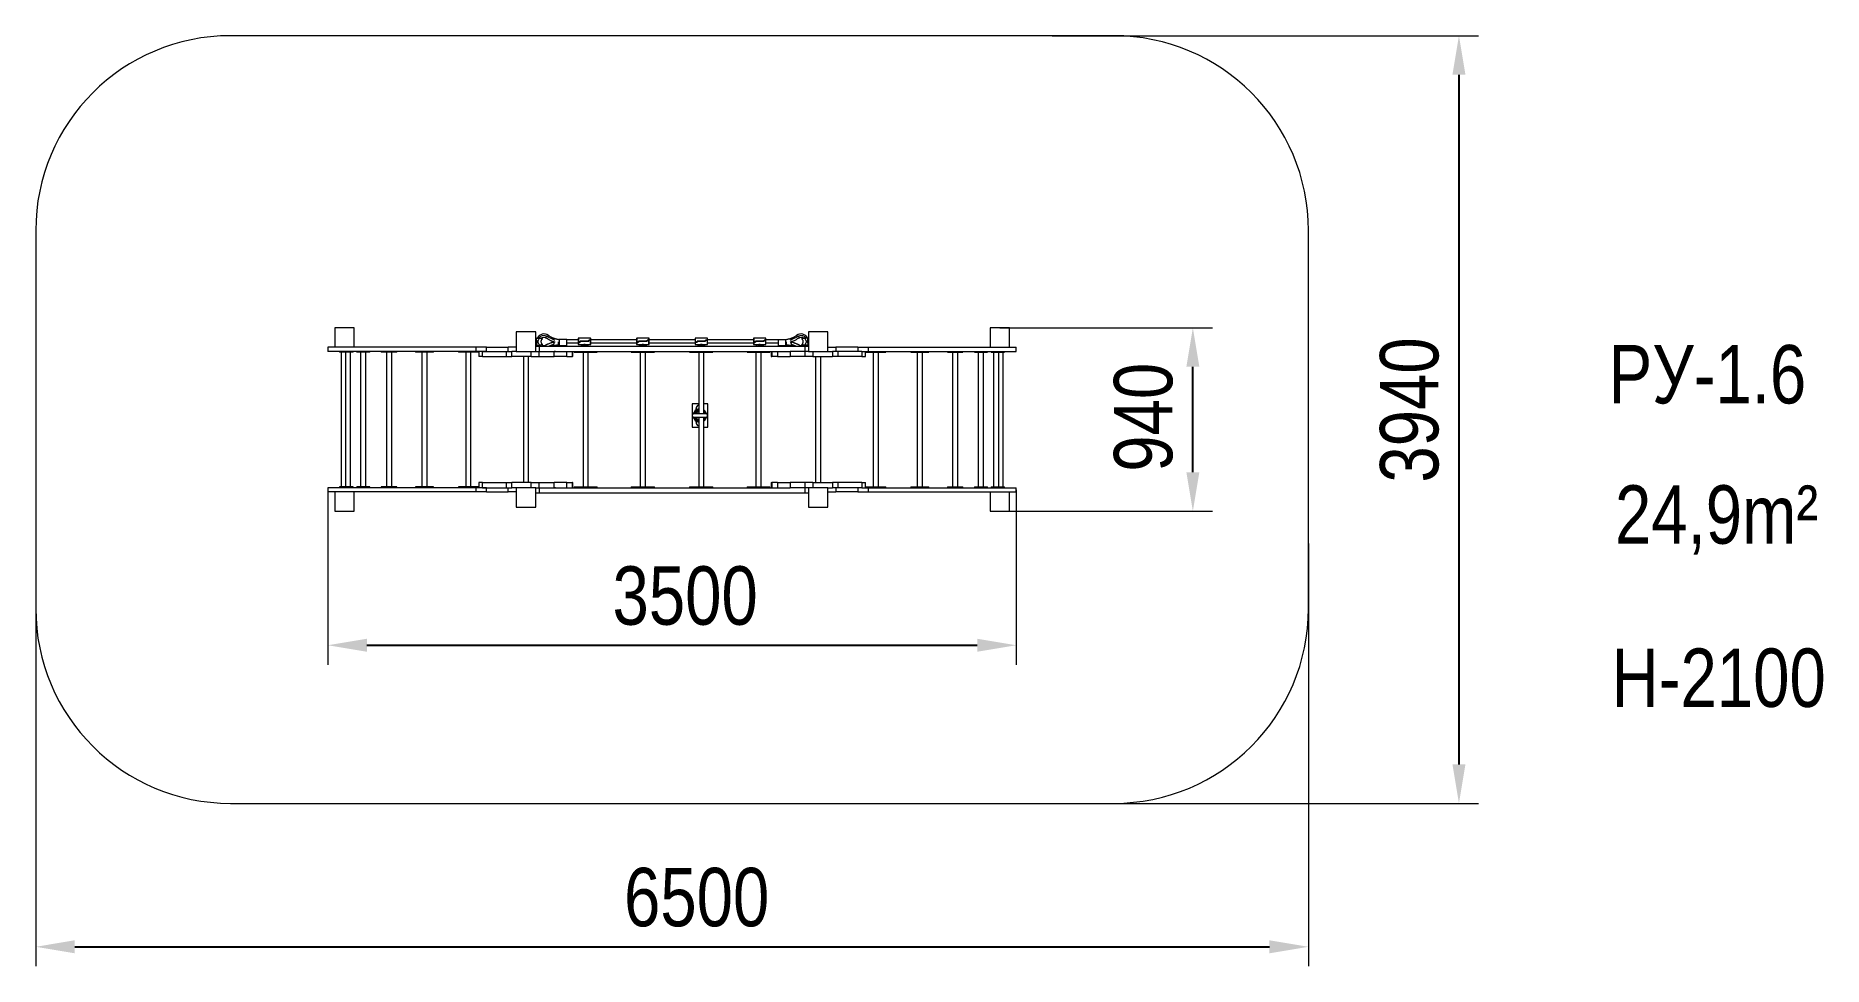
# Model space of a CAD drawing. Header units: millimetres. Extents: x -3404 to 5772, y -2831 to 1948.
import ezdxf

# ---------------------------------------------------------------- set-up
doc = ezdxf.new("R2010")
doc.units = ezdxf.units.MM
for name, color, linetype in [('DIKOM_АРТИКУЛ', 7, 'Continuous'), ('DIKOM_ЗОНА', 80, 'Continuous'), ('DIKOM_РАЗМЕР_ЗОНА', 7, 'Continuous'), ('DIKOM_РАЗМЕР_ОБЪЕКТА', 7, 'Continuous')]:
    doc.layers.add(name, color=color, linetype=linetype)
doc.styles.add('style1', font='arial.ttf', dxfattribs={"width": 0.8})
doc.dimstyles.new('1-50', dxfattribs={"dimtxt": 300, "dimasz": 200, "dimexe": 100, "dimexo": 0, "dimgap": 100, "dimtad": 1, "dimtxsty": 'style1', "dimcen": 200, "dimclrd": 7, "dimclre": 7, "dimclrt": 7, "dimadec": 1, "dimazin": 2, "dimtfac": 1, "dimtmove": 0, "dimatfit": 2, "dimfxl": 0, "dimlwd": 25, "dimlwe": 18, "dimarcsym": 0})

msp = doc.modelspace()

# ---------------------------------------------------------------- texts
at = {"layer": 'DIKOM_АРТИКУЛ', "char_height": 300, "width": 1667.53662, "attachment_point": 1, "style": 'style1'}
for s, insert in [('{\\fArial|b0|i0|c204|p34;РУ}-1.6', (4670.737, 359.415)), ('24,9m²', (4703.176, -361.077)), ('H-2100', (4686.007, -1199.219))]:
    msp.add_mtext(s, dxfattribs=dict(at, insert=insert))

# ---------------------------------------------------------------- blocks, each defined once
blk = doc.blocks.new('*D8')
at = {"layer": 'Defpoints', "color": 0, "transparency": 16777216}
for p in [(1544.9, 447.6), (2536.1, 447.6), (1544.9, -494.4)]:
    blk.add_point(p, dxfattribs=at)
at = {"layer": 'DIKOM_РАЗМЕР_ОБЪЕКТА', "color": 7, "lineweight": 18, "transparency": 16777216}
for p, q in [((1544.9, 447.6), (2636.1, 447.6)), ((1544.9, -494.4), (2636.1, -494.4))]:
    blk.add_line(p, q, dxfattribs=at)
at = {"layer": 'DIKOM_РАЗМЕР_ОБЪЕКТА', "color": 7, "lineweight": 25, "transparency": 16777216}
blk.add_line((2536.1, -294.4), (2536.1, 247.6), dxfattribs=at)
at = {"layer": 'DIKOM_РАЗМЕР_ОБЪЕКТА', "color": 7, "transparency": 16777216}
for points in [[(2502.8, 247.6), (2569.4, 247.6), (2536.1, 447.6)], [(2502.8, -294.4), (2569.4, -294.4), (2536.1, -494.4)]]:
    blk.add_solid(points, dxfattribs=at)
at = {"layer": 'DIKOM_РАЗМЕР_ОБЪЕКТА', "color": 7, "transparency": 16777216, "insert": (2282.9, -11.6), "char_height": 300, "attachment_point": 5, "rotation": 90, "style": 'style1'}
blk.add_mtext('940', dxfattribs=at)
blk = doc.blocks.new('*D9')
at = {"layer": 'Defpoints', "color": 0, "transparency": 16777216}
for p in [(1813.3, 1947.6), (1813.3, -1994.4), (3902.1, -1994.4)]:
    blk.add_point(p, dxfattribs=at)
at = {"layer": 'DIKOM_РАЗМЕР_ЗОНА', "color": 7, "lineweight": 18, "transparency": 16777216}
for p, q in [((1813.3, 1947.6), (4002.1, 1947.6)), ((1813.3, -1994.4), (4002.1, -1994.4))]:
    blk.add_line(p, q, dxfattribs=at)
at = {"layer": 'DIKOM_РАЗМЕР_ЗОНА', "color": 7, "lineweight": 25, "transparency": 16777216}
blk.add_line((3902.1, 1747.6), (3902.1, -1794.4), dxfattribs=at)
at = {"layer": 'DIKOM_РАЗМЕР_ЗОНА', "color": 7, "transparency": 16777216}
for points in [[(3868.7, 1747.6), (3935.4, 1747.6), (3902.1, 1947.6)], [(3868.7, -1794.4), (3935.4, -1794.4), (3902.1, -1994.4)]]:
    blk.add_solid(points, dxfattribs=at)
at = {"layer": 'DIKOM_РАЗМЕР_ЗОНА', "color": 7, "transparency": 16777216, "insert": (3648.8, 25.7), "char_height": 300, "attachment_point": 5, "rotation": 90, "style": 'style1'}
blk.add_mtext('3940', dxfattribs=at)
blk = doc.blocks.new('*D10')
at = {"layer": 'Defpoints', "color": 0, "transparency": 16777216}
for p in [(-1904.3, -383.9), (1629.5, -383.9), (1629.5, -1182.5)]:
    blk.add_point(p, dxfattribs=at)
at = {"layer": 'DIKOM_РАЗМЕР_ОБЪЕКТА', "color": 7, "lineweight": 18, "transparency": 16777216}
for p, q in [((-1904.3, -383.9), (-1904.3, -1282.5)), ((1629.5, -383.9), (1629.5, -1282.5))]:
    blk.add_line(p, q, dxfattribs=at)
at = {"layer": 'DIKOM_РАЗМЕР_ОБЪЕКТА', "color": 7, "lineweight": 25, "transparency": 16777216}
blk.add_line((-1704.3, -1182.5), (1429.5, -1182.5), dxfattribs=at)
at = {"layer": 'DIKOM_РАЗМЕР_ОБЪЕКТА', "color": 7, "transparency": 16777216}
for points in [[(-1704.3, -1149.2), (-1704.3, -1215.8), (-1904.3, -1182.5)], [(1429.5, -1149.2), (1429.5, -1215.8), (1629.5, -1182.5)]]:
    blk.add_solid(points, dxfattribs=at)
at = {"layer": 'DIKOM_РАЗМЕР_ОБЪЕКТА', "color": 7, "transparency": 16777216, "insert": (-70.4, -929.2), "char_height": 300, "attachment_point": 5, "style": 'style1'}
blk.add_mtext('3500', dxfattribs=at)
blk = doc.blocks.new('*D11')
at = {"layer": 'Defpoints', "color": 0, "transparency": 16777216}
for p in [(-3404.3, -659.6), (3129.5, -659.6), (3129.5, -2731.1)]:
    blk.add_point(p, dxfattribs=at)
at = {"layer": 'DIKOM_РАЗМЕР_ЗОНА', "color": 7, "lineweight": 18, "transparency": 16777216}
for p, q in [((-3404.3, -659.6), (-3404.3, -2831.1)), ((3129.5, -659.6), (3129.5, -2831.1))]:
    blk.add_line(p, q, dxfattribs=at)
at = {"layer": 'DIKOM_РАЗМЕР_ЗОНА', "color": 7, "lineweight": 25, "transparency": 16777216}
blk.add_line((-3204.3, -2731.1), (2929.5, -2731.1), dxfattribs=at)
at = {"layer": 'DIKOM_РАЗМЕР_ЗОНА', "color": 7, "transparency": 16777216}
for points in [[(-3204.3, -2697.7), (-3204.3, -2764.4), (-3404.3, -2731.1)], [(2929.5, -2697.7), (2929.5, -2764.4), (3129.5, -2731.1)]]:
    blk.add_solid(points, dxfattribs=at)
at = {"layer": 'DIKOM_РАЗМЕР_ЗОНА', "color": 7, "transparency": 16777216, "insert": (-11.3, -2477.9), "char_height": 300, "attachment_point": 5, "style": 'style1'}
blk.add_mtext('6500', dxfattribs=at)

# ---------------------------------------------------------------- dimensions: what is measured, and where the dimension line sits
at = {"layer": 'DIKOM_РАЗМЕР_ЗОНА'}
dim = msp.add_linear_dim(base=(3902.078, -1994.367), p1=(1813.322, 1947.633), p2=(1813.322, -1994.367), angle=90, text='3940', dimstyle='1-50', dxfattribs=at)
dim.commit()
dim.dimension.update_dxf_attribs({"geometry": '*D9', "text_midpoint": (3902.078, 25.651), "dimtype": 160})
dim = msp.add_linear_dim(base=(3129.532, -2731.061), p1=(-3404.251, -659.617), p2=(3129.532, -659.617), text='6500', dimstyle='1-50', dxfattribs=at)
dim.commit()
dim.dimension.update_dxf_attribs({"geometry": '*D11', "text_midpoint": (-11.303, -2731.061), "dimtype": 160})
at = {"layer": 'DIKOM_РАЗМЕР_ОБЪЕКТА'}
dim = msp.add_linear_dim(base=(2536.095, 447.633), p1=(1544.898, -494.367), p2=(1544.898, 447.633), angle=90, text='940', dimstyle='1-50', dxfattribs=at)
dim.commit()
dim.dimension.update_dxf_attribs({"geometry": '*D8', "text_midpoint": (2536.095, -11.626), "dimtype": 160})
dim = msp.add_linear_dim(base=(1629.532, -1182.49), p1=(-1904.251, -383.867), p2=(1629.532, -383.867), text='3500', dimstyle='1-50', dxfattribs=at)
dim.commit()
dim.dimension.update_dxf_attribs({"geometry": '*D10', "text_midpoint": (-70.38, -1182.49), "dimtype": 160})

# ---------------------------------------------------------------- linework, layer by layer
at = {"color": 7, "linetype": 'Continuous', "lineweight": 15}
for p, q in [((-1769.617, 447.633), (-1869.617, 447.633)), ((-1869.617, 447.633), (-1869.617, 347.633)), ((-1769.617, 347.633), (-1769.617, 447.633)), ((-837.349, 426.633), (-937.349, 426.633)), ((-937.349, 426.633), (-937.349, 326.633)), ((-837.349, 326.633), (-837.349, 426.633)), ((-834.349, 394.633), (-837.349, 394.633)), ((-826.349, 394.633), (-817.211, 394.633)), ((-745.644, 375.344), (-787.645, 358.148)), ((-786.699, 396.588), (-777.053, 392.071)), ((-782.706, 405.548), (-782.702, 405.567)), ((-782.706, 405.548), (-746.028, 388.372)), ((-782.702, 405.567), (-746.024, 388.391)), ((-743.724, 370.703), (-743.72, 370.726)), ((-743.412, 367.681), (-743.408, 367.701)), ((-743.247, 382.861), (-743.242, 382.881)), ((-677.007, 387.459), (-717.007, 387.459)), ((-717.007, 387.459), (-717.007, 357.459)), ((-677.007, 357.459), (-677.007, 387.459)), ((-619.349, 386.016), (-677.007, 386.016)), ((-677.007, 370.016), (-619.349, 370.016)), ((-619.349, 379.211), (-619.349, 379.322)), ((-619.349, 374.33), (-619.349, 374.544)), ((-556.349, 394.516), (-618.349, 394.516)), ((-618.349, 374.644), (-609.449, 374.644)), ((-609.349, 374.542), (-618.349, 374.542)), ((-609.449, 379.593), (-565.349, 379.593)), ((-609.449, 374.644), (-609.449, 379.593)), ((-609.449, 379.211), (-609.349, 379.211)), ((-609.449, 379.067), (-609.349, 379.067)), ((-609.449, 374.542), (-609.449, 374.644)), ((-609.349, 379.593), (-609.349, 374.542)), ((-565.249, 379.593), (-609.349, 379.593)), ((-565.349, 384.496), (-556.349, 384.496)), ((-565.349, 379.593), (-565.349, 384.496)), ((-565.249, 384.189), (-565.349, 384.189)), ((-565.249, 384.399), (-565.249, 379.593)), ((-556.349, 384.399), (-565.249, 384.399)), ((-319.349, 386.016), (-555.349, 386.016)), ((-555.349, 384.395), (-555.349, 384.189)), ((-555.349, 379.322), (-555.349, 379.211)), ((-555.349, 370.016), (-319.349, 370.016)), ((-319.349, 379.211), (-319.349, 379.322)), ((-319.349, 374.33), (-319.349, 374.544)), ((-256.349, 394.516), (-318.349, 394.516)), ((-318.349, 374.644), (-309.449, 374.644)), ((-309.349, 374.542), (-318.349, 374.542)), ((-309.449, 379.593), (-265.349, 379.593)), ((-309.449, 374.644), (-309.449, 379.593)), ((-309.449, 379.211), (-309.349, 379.211)), ((-309.449, 379.067), (-309.349, 379.067)), ((-309.449, 374.542), (-309.449, 374.644)), ((-309.349, 379.593), (-309.349, 374.542)), ((-265.249, 379.593), (-309.349, 379.593)), ((-265.349, 384.496), (-256.349, 384.496)), ((-265.349, 379.593), (-265.349, 384.496)), ((-265.249, 384.189), (-265.349, 384.189)), ((-265.249, 384.399), (-265.249, 379.593)), ((-256.349, 384.399), (-265.249, 384.399)), ((-19.349, 386.016), (-255.349, 386.016)), ((-255.349, 384.395), (-255.349, 384.189)), ((-255.349, 379.322), (-255.349, 379.211)), ((-255.349, 370.016), (-19.349, 370.016)), ((-19.349, 379.211), (-19.349, 379.322)), ((-19.349, 374.33), (-19.349, 374.544)), ((43.651, 394.516), (-18.349, 394.516)), ((-18.349, 374.644), (-9.449, 374.644)), ((-9.349, 374.542), (-18.349, 374.542)), ((-9.449, 379.593), (34.651, 379.593)), ((-9.449, 374.644), (-9.449, 379.593)), ((-9.449, 379.211), (-9.349, 379.211)), ((-9.449, 379.067), (-9.349, 379.067)), ((-9.449, 374.542), (-9.449, 374.644)), ((-9.349, 379.593), (-9.349, 374.542)), ((34.751, 379.593), (-9.349, 379.593)), ((34.651, 384.496), (43.651, 384.496)), ((34.651, 379.593), (34.651, 384.496)), ((34.751, 384.189), (34.651, 384.189)), ((34.751, 384.399), (34.751, 379.593)), ((43.651, 384.399), (34.751, 384.399)), ((280.651, 386.016), (44.651, 386.016)), ((44.651, 384.395), (44.651, 384.189)), ((44.651, 379.322), (44.651, 379.211)), ((44.651, 370.016), (280.651, 370.016)), ((280.651, 379.211), (280.651, 379.322)), ((280.651, 374.33), (280.651, 374.544)), ((343.651, 394.516), (281.651, 394.516)), ((281.651, 374.644), (290.551, 374.644)), ((290.651, 374.542), (281.651, 374.542)), ((290.551, 379.593), (334.651, 379.593)), ((290.551, 374.644), (290.551, 379.593)), ((290.551, 379.211), (290.651, 379.211)), ((290.551, 379.067), (290.651, 379.067)), ((290.551, 374.542), (290.551, 374.644)), ((290.651, 379.593), (290.651, 374.542)), ((334.751, 379.593), (290.651, 379.593)), ((334.651, 384.496), (343.651, 384.496)), ((334.651, 379.593), (334.651, 384.496)), ((334.751, 384.189), (334.651, 384.189)), ((334.751, 384.399), (334.751, 379.593)), ((343.651, 384.399), (334.751, 384.399)), ((406.424, 386.016), (344.651, 386.016)), ((344.651, 384.395), (344.651, 384.189)), ((344.651, 379.322), (344.651, 379.211)), ((344.651, 370.016), (406.424, 370.016)), ((435.541, 386.05), (406.424, 386.05)), ((406.424, 386.05), (406.424, 356.05)), ((446.424, 356.05), (446.424, 385.998)), ((472.66, 382.881), (472.664, 382.86)), ((472.825, 367.702), (472.829, 367.682)), ((473.141, 370.703), (473.137, 370.726)), ((486.504, 370.659), (475.061, 375.344)), ((475.441, 388.391), (512.119, 405.567)), ((475.445, 388.372), (475.441, 388.391)), ((475.445, 388.372), (512.123, 405.548)), ((506.316, 391.999), (516.116, 396.588)), ((512.119, 405.567), (512.123, 405.548)), ((551.651, 394.633), (542.512, 394.633)), ((562.64, 394.633), (559.651, 394.633)), ((562.64, 426.633), (562.64, 326.633)), ((662.64, 426.633), (562.64, 426.633)), ((662.64, 326.633), (662.64, 426.633)), ((1494.898, 447.633), (1494.898, 347.633)), ((1594.898, 447.633), (1494.898, 447.633)), ((1594.898, 347.633), (1594.898, 447.633)), ((-1904.251, 347.633), (-1904.251, 326.633)), ((-1143.1, 347.633), (-1904.251, 347.633)), ((-1143.1, 326.633), (-1904.251, 326.633)), ((-1844.25, 326.633), (-1844.25, 322.633)), ((-1827.515, 322.633), (-1844.25, 322.633)), ((-1836.853, 322.633), (-1836.853, -369.367)), ((-1827.515, 326.633), (-1827.515, 322.633)), ((-1827.274, 322.633), (-1827.515, 322.633)), ((-1827.274, 322.633), (-1827.274, 326.633)), ((-1814.884, 322.633), (-1827.274, 322.633)), ((-1814.884, 322.633), (-1814.884, 326.633)), ((-1775.125, 322.633), (-1814.884, 322.633)), ((-1814.82, 322.633), (-1814.82, -369.367)), ((-1787.82, -369.367), (-1787.82, 322.633)), ((-1775.125, 322.633), (-1775.125, 326.633)), ((-1756.245, 326.633), (-1756.245, 322.633)), ((-1755.098, 322.633), (-1756.245, 322.633)), ((-1755.098, 322.633), (-1755.098, 326.633)), ((-1728.397, 322.633), (-1755.098, 322.633)), ((-1736.394, 322.633), (-1736.394, -369.367)), ((-1728.397, 322.633), (-1728.397, 326.633)), ((-1689.544, 322.633), (-1728.397, 322.633)), ((-1709.394, -369.367), (-1709.394, 322.633)), ((-1689.544, 322.633), (-1689.544, 326.633)), ((-1630.524, 326.633), (-1630.524, 322.633)), ((-1627.829, 322.633), (-1630.524, 322.633)), ((-1627.829, 322.633), (-1627.829, 326.633)), ((-1587.725, 322.633), (-1627.829, 322.633)), ((-1603.971, 322.633), (-1603.971, -369.367)), ((-1587.725, 322.633), (-1587.725, 326.633)), ((-1550.42, 322.633), (-1587.725, 322.633)), ((-1576.971, -369.367), (-1576.971, 322.633)), ((-1550.42, 322.633), (-1550.42, 326.633)), ((-1454.631, 326.633), (-1454.631, 322.633)), ((-1449.8, 322.633), (-1454.631, 322.633)), ((-1449.8, 322.633), (-1449.8, 326.633)), ((-1397.659, 322.633), (-1449.8, 322.633)), ((-1422.061, 322.633), (-1422.061, -369.367)), ((-1397.659, 322.633), (-1397.659, 326.633)), ((-1362.491, 322.633), (-1397.659, 322.633)), ((-1395.061, -369.367), (-1395.061, 322.633)), ((-1362.491, 322.633), (-1362.491, 326.633)), ((-1234.559, 326.633), (-1234.559, 322.633)), ((-1227.073, 322.633), (-1234.559, 322.633)), ((-1227.073, 322.633), (-1227.073, 326.633)), ((-1164.672, 322.633), (-1227.073, 322.633)), ((-1196.858, 322.633), (-1196.858, -369.367)), ((-1169.857, -369.367), (-1169.857, 322.633)), ((-1164.672, 322.633), (-1164.672, 326.633)), ((-1132.157, 322.633), (-1164.672, 322.633)), ((-1143.1, 326.633), (-1143.1, 347.633)), ((-1090.45, 347.633), (-1143.1, 347.633)), ((-1090.45, 326.633), (-1143.1, 326.633)), ((-1132.157, 322.633), (-1132.157, 326.633)), ((-1129.872, 326.633), (-1129.872, 299.633)), ((-1110.874, 299.633), (-1129.872, 299.633)), ((-1110.874, 326.633), (-1120.364, 326.633)), ((-1110.874, 299.633), (-1110.874, 326.633)), ((-1110.874, 326.633), (-987.827, 326.633)), ((-1110.874, 299.633), (-987.827, 299.633)), ((-1090.45, 326.633), (-1090.45, 347.633)), ((-1090.45, 347.633), (-978.352, 347.633)), ((-1090.45, 326.633), (-978.352, 326.633)), ((-987.827, 299.633), (-987.827, 326.633)), ((-987.827, 326.633), (-960.47, 326.633)), ((-987.827, 299.633), (-960.47, 299.633)), ((-978.352, 326.633), (-978.352, 347.633)), ((-937.349, 347.633), (-978.352, 347.633)), ((-960.47, 299.633), (-960.47, 326.633)), ((-937.349, 326.633), (-960.47, 326.633)), ((-860.485, 299.633), (-960.47, 299.633)), ((-937.349, 326.633), (-837.349, 326.633)), ((-900.86, 299.633), (-900.86, -346.367)), ((-873.86, -346.367), (-873.86, 299.633)), ((-860.485, 299.633), (-860.485, 326.633)), ((-860.485, 299.633), (-819.312, 299.633)), ((-837.36, 326.633), (-819.312, 326.633)), ((-837.349, 358.633), (-834.349, 358.633)), ((-837.349, 353.633), (-819.203, 353.633)), ((-826.349, 358.633), (-817.211, 358.633)), ((-819.312, 299.633), (-819.312, 326.633)), ((-819.312, 326.633), (-742.628, 326.633)), ((-819.312, 299.633), (-742.628, 299.633)), ((-819.203, 353.633), (-819.203, 326.633)), ((-819.203, 353.633), (544.483, 353.633)), ((-819.203, 326.633), (468.017, 326.633)), ((-771.86, 353.633), (-746.417, 364.05)), ((-742.628, 299.633), (-742.628, 326.633)), ((-736.739, 326.633), (-742.628, 326.633)), ((-677.775, 299.633), (-742.628, 299.633)), ((-720.458, 360.016), (-717.007, 360.016)), ((-717.007, 357.459), (-677.007, 357.459)), ((-677.775, 299.633), (-677.775, 326.633)), ((-677.775, 299.633), (-648.435, 299.633)), ((-648.435, 299.633), (-648.435, 326.633)), ((-646.345, 299.633), (-648.435, 299.633)), ((-646.345, 299.633), (-646.345, 326.633)), ((-639.613, 326.633), (-639.613, 322.633)), ((-639.613, 322.633), (-624.774, 322.633)), ((-624.774, 326.633), (-624.774, 322.633)), ((-624.774, 322.633), (-547.483, 322.633)), ((-618.349, 361.516), (-590.979, 361.516)), ((-597.614, 360.355), (-597.308, 358.516)), ((-597.308, 358.516), (-597.614, 360.355)), ((-596.595, 358.516), (-597.308, 358.516)), ((-596.595, 358.516), (-597.308, 358.516)), ((-595.866, 358.516), (-595.866, 359.124)), ((-595.835, 358.516), (-595.849, 359.016)), ((-594.467, 322.633), (-594.467, -369.367)), ((-583.714, 361.516), (-556.349, 361.516)), ((-578.849, 359.016), (-578.864, 358.516)), ((-578.833, 359.124), (-578.833, 358.516)), ((-577.391, 358.516), (-578.104, 358.516)), ((-577.391, 358.516), (-578.104, 358.516)), ((-577.391, 358.516), (-577.051, 360.557)), ((-577.051, 360.557), (-577.391, 358.516)), ((-567.467, -369.367), (-567.467, 322.633)), ((-547.483, 326.633), (-547.483, 322.633)), ((-547.483, 322.633), (-522.322, 322.633)), ((-522.322, 322.633), (-522.322, 326.633)), ((-347.06, 326.633), (-347.06, 322.633)), ((-347.06, 322.633), (-328.636, 322.633)), ((-328.636, 326.633), (-328.636, 322.633)), ((-328.636, 322.633), (-248.885, 322.633)), ((-318.349, 361.516), (-290.979, 361.516)), ((-300.684, 322.633), (-300.684, -369.367)), ((-297.614, 360.355), (-297.308, 358.516)), ((-297.308, 358.516), (-297.614, 360.355)), ((-296.595, 358.516), (-297.308, 358.516)), ((-296.595, 358.516), (-297.308, 358.516)), ((-295.866, 358.516), (-295.866, 359.124)), ((-295.835, 358.516), (-295.849, 359.016)), ((-283.714, 361.516), (-256.349, 361.516)), ((-278.849, 359.016), (-278.864, 358.516)), ((-278.833, 359.124), (-278.833, 358.516)), ((-277.391, 358.516), (-278.104, 358.516)), ((-277.391, 358.516), (-278.104, 358.516)), ((-277.391, 358.516), (-277.051, 360.557)), ((-277.051, 360.557), (-277.391, 358.516)), ((-273.684, -369.367), (-273.684, 322.633)), ((-248.885, 326.633), (-248.885, 322.633)), ((-248.885, 322.633), (-227.309, 322.633)), ((-227.309, 322.633), (-227.309, 326.633)), ((-47.313, 326.633), (-47.313, 322.633)), ((-47.313, 322.633), (-25.737, 322.633)), ((-25.737, 326.633), (-25.737, 322.633)), ((-25.737, 322.633), (54.014, 322.633)), ((-18.349, 361.516), (9.021, 361.516)), ((-0.938, 322.633), (-0.938, 6.573)), ((2.386, 360.355), (2.692, 358.516)), ((2.692, 358.516), (2.386, 360.355)), ((3.405, 358.516), (2.692, 358.516)), ((3.405, 358.516), (2.692, 358.516)), ((4.134, 358.516), (4.134, 359.124)), ((4.165, 358.516), (4.151, 359.016)), ((16.286, 361.516), (43.651, 361.516)), ((21.151, 359.016), (21.136, 358.516)), ((21.167, 359.124), (21.167, 358.516)), ((22.609, 358.516), (21.896, 358.516)), ((22.609, 358.516), (21.896, 358.516)), ((22.609, 358.516), (22.949, 360.557)), ((22.949, 360.557), (22.609, 358.516)), ((26.062, 6.573), (26.062, 322.633)), ((54.014, 326.633), (54.014, 322.633)), ((54.014, 322.633), (72.438, 322.633)), ((72.438, 322.633), (72.438, 326.633)), ((247.7, 326.633), (247.7, 322.633)), ((247.7, 322.633), (272.861, 322.633)), ((272.861, 326.633), (272.861, 322.633)), ((272.861, 322.633), (350.152, 322.633)), ((281.651, 361.516), (309.021, 361.516)), ((292.845, 322.633), (292.845, -369.367)), ((302.386, 360.355), (302.692, 358.516)), ((302.692, 358.516), (302.386, 360.355)), ((303.405, 358.516), (302.692, 358.516)), ((303.405, 358.516), (302.692, 358.516)), ((304.134, 358.516), (304.134, 359.124)), ((304.165, 358.516), (304.151, 359.016)), ((316.286, 361.516), (343.651, 361.516)), ((319.845, -369.367), (319.845, 322.633)), ((321.151, 359.016), (321.136, 358.516)), ((321.167, 359.124), (321.167, 358.516)), ((322.609, 358.516), (321.896, 358.516)), ((322.609, 358.516), (321.896, 358.516)), ((322.609, 358.516), (322.949, 360.557)), ((322.949, 360.557), (322.609, 358.516)), ((350.152, 326.633), (350.152, 322.633)), ((350.152, 322.633), (364.991, 322.633)), ((364.991, 322.633), (364.991, 326.633)), ((371.734, 326.633), (371.734, 299.633)), ((371.734, 299.633), (373.825, 299.633)), ((373.825, 326.633), (373.825, 299.633)), ((403.164, 299.633), (373.825, 299.633)), ((403.164, 326.633), (403.164, 299.633)), ((403.164, 299.633), (468.017, 299.633)), ((406.424, 356.05), (446.424, 356.05)), ((446.424, 360.016), (449.875, 360.016)), ((461.471, 326.633), (468.017, 326.633)), ((468.017, 326.633), (468.017, 299.633)), ((544.702, 326.633), (468.017, 326.633)), ((544.702, 299.633), (468.017, 299.633)), ((475.834, 364.05), (501.277, 353.633)), ((517.062, 358.148), (509.544, 361.226)), ((551.651, 358.633), (542.512, 358.633)), ((544.483, 353.633), (544.483, 326.633)), ((544.483, 353.633), (562.64, 353.633)), ((544.702, 326.633), (544.702, 299.633)), ((562.64, 326.633), (544.702, 326.633)), ((585.875, 299.633), (544.702, 299.633)), ((559.651, 358.633), (562.64, 358.633)), ((562.64, 326.633), (662.64, 326.633)), ((585.875, 326.633), (585.875, 299.633)), ((585.875, 299.633), (685.86, 299.633)), ((599.14, 299.633), (599.14, -346.367)), ((626.14, -346.367), (626.14, 299.633)), ((662.64, 347.633), (703.632, 347.633)), ((662.64, 326.633), (685.86, 326.633)), ((685.86, 326.633), (685.86, 299.633)), ((713.217, 326.633), (685.86, 326.633)), ((713.217, 299.633), (685.86, 299.633)), ((703.632, 347.633), (703.632, 326.633)), ((815.73, 347.633), (703.632, 347.633)), ((713.217, 326.633), (713.217, 299.633)), ((836.264, 326.633), (713.217, 326.633)), ((836.264, 299.633), (713.217, 299.633)), ((815.73, 347.633), (815.73, 326.633)), ((815.73, 347.633), (868.38, 347.633)), ((836.264, 326.633), (836.264, 299.633)), ((836.264, 326.633), (846.002, 326.633)), ((836.264, 299.633), (855.261, 299.633)), ((846.002, 326.633), (868.38, 326.633)), ((855.261, 299.633), (855.261, 326.633)), ((857.437, 326.633), (857.437, 322.633)), ((857.437, 322.633), (889.952, 322.633)), ((868.38, 347.633), (868.38, 326.633)), ((868.38, 347.633), (1629.532, 347.633)), ((868.38, 326.633), (1629.532, 326.633)), ((889.952, 326.633), (889.952, 322.633)), ((889.952, 322.633), (952.354, 322.633)), ((895.138, 322.633), (895.138, -369.367)), ((922.138, -369.367), (922.138, 322.633)), ((952.354, 326.633), (952.354, 322.633)), ((952.354, 322.633), (959.839, 322.633)), ((959.839, 322.633), (959.839, 326.633)), ((1087.771, 326.633), (1087.771, 322.633)), ((1087.771, 322.633), (1122.94, 322.633)), ((1120.342, 322.633), (1120.342, -369.367)), ((1122.94, 326.633), (1122.94, 322.633)), ((1122.94, 322.633), (1175.081, 322.633)), ((1147.342, -369.367), (1147.342, 322.633)), ((1175.081, 326.633), (1175.081, 322.633)), ((1175.081, 322.633), (1179.912, 322.633)), ((1179.912, 322.633), (1179.912, 326.633)), ((1275.7, 326.633), (1275.7, 322.633)), ((1275.7, 322.633), (1313.006, 322.633)), ((1302.252, 322.633), (1302.252, -369.367)), ((1313.006, 326.633), (1313.006, 322.633)), ((1313.006, 322.633), (1353.11, 322.633)), ((1329.252, -369.367), (1329.252, 322.633)), ((1353.11, 326.633), (1353.11, 322.633)), ((1353.11, 322.633), (1355.804, 322.633)), ((1355.804, 322.633), (1355.804, 326.633)), ((1414.824, 326.633), (1414.824, 322.633)), ((1414.824, 322.633), (1453.677, 322.633)), ((1434.675, 322.633), (1434.675, -369.367)), ((1453.677, 326.633), (1453.677, 322.633)), ((1453.677, 322.633), (1480.379, 322.633)), ((1461.675, -369.367), (1461.675, 322.633)), ((1480.379, 326.633), (1480.379, 322.633)), ((1480.379, 322.633), (1481.526, 322.633)), ((1481.526, 322.633), (1481.526, 326.633)), ((1500.406, 326.633), (1500.406, 322.633)), ((1500.406, 322.633), (1540.164, 322.633)), ((1513.101, 322.633), (1513.101, -369.367)), ((1540.101, -369.367), (1540.101, 322.633)), ((1540.164, 326.633), (1540.164, 322.633)), ((1540.164, 322.633), (1552.554, 322.633)), ((1552.554, 326.633), (1552.554, 322.633)), ((1552.554, 322.633), (1552.796, 322.633)), ((1552.796, 322.633), (1552.796, 326.633)), ((1552.796, 322.633), (1569.53, 322.633)), ((1562.133, -369.367), (1562.133, 322.633)), ((1569.53, 322.633), (1569.53, 326.633)), ((1629.532, 326.633), (1629.532, 347.633)), ((-0.938, 57.573), (-34.504, 57.573)), ((-34.504, 57.573), (-34.504, -62.427)), ((35.496, 6.573), (-24.504, 6.573)), ((-14.504, 26.295), (-14.504, 32.75)), ((45.496, 57.573), (26.062, 57.573)), ((45.496, -62.427), (45.496, 57.573)), ((-34.504, -62.427), (-0.938, -62.427)), ((-24.504, -11.427), (35.496, -11.427)), ((-14.504, -37.212), (-14.504, -31.15)), ((-0.938, -11.427), (-0.938, -369.367)), ((26.062, -369.367), (26.062, -11.427)), ((26.062, -62.427), (45.496, -62.427)), ((-1129.872, -346.367), (-1129.872, -373.367)), ((-1110.874, -346.367), (-1129.872, -346.367)), ((-1110.874, -373.367), (-1110.874, -346.367)), ((-1110.874, -346.367), (-987.827, -346.367)), ((-987.827, -373.367), (-987.827, -346.367)), ((-987.827, -346.367), (-960.47, -346.367)), ((-960.47, -373.367), (-960.47, -346.367)), ((-860.485, -346.367), (-960.47, -346.367)), ((-860.485, -373.367), (-860.485, -346.367)), ((-860.485, -346.367), (-819.312, -346.367)), ((-819.312, -373.367), (-819.312, -346.367)), ((-819.312, -346.367), (-742.628, -346.367)), ((-742.628, -373.367), (-742.628, -346.367)), ((-677.775, -346.367), (-742.628, -346.367)), ((-677.775, -373.367), (-677.775, -346.367)), ((-677.775, -346.367), (-648.435, -346.367)), ((-648.435, -373.367), (-648.435, -346.367)), ((-646.345, -346.367), (-648.435, -346.367)), ((-646.345, -373.367), (-646.345, -346.367)), ((371.734, -346.367), (371.734, -373.367)), ((371.734, -346.367), (373.825, -346.367)), ((373.825, -346.367), (373.825, -373.367)), ((403.164, -346.367), (373.825, -346.367)), ((403.164, -346.367), (403.164, -373.367)), ((403.164, -346.367), (468.017, -346.367)), ((468.017, -346.367), (468.017, -373.367)), ((544.702, -346.367), (468.017, -346.367)), ((544.702, -346.367), (544.702, -373.367)), ((585.875, -346.367), (544.702, -346.367)), ((585.875, -346.367), (585.875, -373.367)), ((585.875, -346.367), (685.86, -346.367)), ((685.86, -346.367), (685.86, -373.367)), ((713.217, -346.367), (685.86, -346.367)), ((713.217, -346.367), (713.217, -373.367)), ((836.264, -346.367), (713.217, -346.367)), ((836.264, -346.367), (836.264, -373.367)), ((836.264, -346.367), (855.261, -346.367)), ((855.261, -373.367), (855.261, -346.367)), ((-1904.251, -373.367), (-1904.251, -394.367)), ((-1143.1, -373.367), (-1904.251, -373.367)), ((-1143.1, -394.367), (-1904.251, -394.367)), ((-1869.617, -394.367), (-1869.617, -494.367)), ((-1844.25, -369.367), (-1844.25, -373.367)), ((-1827.515, -369.367), (-1844.25, -369.367)), ((-1827.515, -369.367), (-1827.515, -373.367)), ((-1827.274, -369.367), (-1827.515, -369.367)), ((-1827.274, -373.367), (-1827.274, -369.367)), ((-1814.884, -369.367), (-1827.274, -369.367)), ((-1814.884, -373.367), (-1814.884, -369.367)), ((-1775.125, -369.367), (-1814.884, -369.367)), ((-1775.125, -373.367), (-1775.125, -369.367)), ((-1769.617, -494.367), (-1769.617, -394.367)), ((-1756.245, -369.367), (-1756.245, -373.367)), ((-1755.098, -369.367), (-1756.245, -369.367)), ((-1755.098, -373.367), (-1755.098, -369.367)), ((-1728.397, -369.367), (-1755.098, -369.367)), ((-1728.397, -373.367), (-1728.397, -369.367)), ((-1689.544, -369.367), (-1728.397, -369.367)), ((-1689.544, -373.367), (-1689.544, -369.367)), ((-1630.524, -369.367), (-1630.524, -373.367)), ((-1627.829, -369.367), (-1630.524, -369.367)), ((-1627.829, -373.367), (-1627.829, -369.367)), ((-1587.725, -369.367), (-1627.829, -369.367)), ((-1587.725, -373.367), (-1587.725, -369.367)), ((-1550.42, -369.367), (-1587.725, -369.367)), ((-1550.42, -373.367), (-1550.42, -369.367)), ((-1454.631, -369.367), (-1454.631, -373.367)), ((-1449.8, -369.367), (-1454.631, -369.367)), ((-1449.8, -373.367), (-1449.8, -369.367)), ((-1397.659, -369.367), (-1449.8, -369.367)), ((-1397.659, -373.367), (-1397.659, -369.367)), ((-1362.491, -369.367), (-1397.659, -369.367)), ((-1362.491, -373.367), (-1362.491, -369.367)), ((-1234.559, -369.367), (-1234.559, -373.367)), ((-1227.073, -369.367), (-1234.559, -369.367)), ((-1227.073, -373.367), (-1227.073, -369.367)), ((-1164.672, -369.367), (-1227.073, -369.367)), ((-1164.672, -373.367), (-1164.672, -369.367)), ((-1132.157, -369.367), (-1164.672, -369.367)), ((-1143.1, -394.367), (-1143.1, -373.367)), ((-1090.45, -373.367), (-1143.1, -373.367)), ((-1090.45, -394.367), (-1143.1, -394.367)), ((-1132.157, -373.367), (-1132.157, -369.367)), ((-1110.874, -373.367), (-1120.364, -373.367)), ((-1110.874, -373.367), (-987.827, -373.367)), ((-1090.45, -394.367), (-1090.45, -373.367)), ((-1090.45, -373.367), (-978.352, -373.367)), ((-1090.45, -394.367), (-978.352, -394.367)), ((-987.827, -373.367), (-960.47, -373.367)), ((-978.352, -394.367), (-978.352, -373.367)), ((-937.349, -394.367), (-978.352, -394.367)), ((-937.349, -373.367), (-960.47, -373.367)), ((-837.349, -373.367), (-937.349, -373.367)), ((-937.349, -373.367), (-937.349, -473.367)), ((-837.36, -373.367), (-819.312, -373.367)), ((-837.349, -473.367), (-837.349, -373.367)), ((-837.349, -400.367), (-819.203, -400.367)), ((-819.312, -373.367), (-742.628, -373.367)), ((-819.203, -373.367), (-819.203, -400.367)), ((-819.203, -373.367), (468.017, -373.367)), ((-819.203, -400.367), (544.483, -400.367)), ((-736.739, -373.367), (-742.628, -373.367)), ((-639.613, -369.367), (-639.613, -373.367)), ((-639.613, -369.367), (-624.774, -369.367)), ((-624.774, -369.367), (-624.774, -373.367)), ((-624.774, -369.367), (-547.483, -369.367)), ((-547.483, -369.367), (-547.483, -373.367)), ((-547.483, -369.367), (-522.322, -369.367)), ((-522.322, -373.367), (-522.322, -369.367)), ((-347.06, -369.367), (-347.06, -373.367)), ((-347.06, -369.367), (-328.636, -369.367)), ((-328.636, -369.367), (-328.636, -373.367)), ((-328.636, -369.367), (-248.885, -369.367)), ((-248.885, -369.367), (-248.885, -373.367)), ((-248.885, -369.367), (-227.309, -369.367)), ((-227.309, -373.367), (-227.309, -369.367)), ((-47.313, -369.367), (-47.313, -373.367)), ((-47.313, -369.367), (-25.737, -369.367)), ((-25.737, -369.367), (-25.737, -373.367)), ((-25.737, -369.367), (54.014, -369.367)), ((54.014, -369.367), (54.014, -373.367)), ((54.014, -369.367), (72.438, -369.367)), ((72.438, -373.367), (72.438, -369.367)), ((247.7, -369.367), (247.7, -373.367)), ((247.7, -369.367), (272.861, -369.367)), ((272.861, -369.367), (272.861, -373.367)), ((272.861, -369.367), (350.152, -369.367)), ((350.152, -369.367), (350.152, -373.367)), ((350.152, -369.367), (364.991, -369.367)), ((364.991, -373.367), (364.991, -369.367)), ((461.471, -373.367), (468.017, -373.367)), ((544.702, -373.367), (468.017, -373.367)), ((544.483, -373.367), (544.483, -400.367)), ((544.483, -400.367), (562.64, -400.367)), ((562.64, -373.367), (544.702, -373.367)), ((662.64, -373.367), (562.64, -373.367)), ((562.64, -373.367), (562.64, -473.367)), ((662.64, -373.367), (685.86, -373.367)), ((662.64, -473.367), (662.64, -373.367)), ((662.64, -394.367), (703.632, -394.367)), ((713.217, -373.367), (685.86, -373.367)), ((703.632, -373.367), (703.632, -394.367)), ((815.73, -394.367), (703.632, -394.367)), ((836.264, -373.367), (713.217, -373.367)), ((815.73, -373.367), (815.73, -394.367)), ((815.73, -394.367), (868.38, -394.367)), ((836.264, -373.367), (846.002, -373.367)), ((846.002, -373.367), (868.38, -373.367)), ((857.437, -369.367), (857.437, -373.367)), ((857.437, -369.367), (889.952, -369.367)), ((868.38, -373.367), (868.38, -394.367)), ((868.38, -373.367), (1629.532, -373.367)), ((868.38, -394.367), (1629.532, -394.367)), ((889.952, -369.367), (889.952, -373.367)), ((889.952, -369.367), (952.354, -369.367)), ((952.354, -369.367), (952.354, -373.367)), ((952.354, -369.367), (959.839, -369.367)), ((959.839, -373.367), (959.839, -369.367)), ((1087.771, -369.367), (1087.771, -373.367)), ((1087.771, -369.367), (1122.94, -369.367)), ((1122.94, -369.367), (1122.94, -373.367)), ((1122.94, -369.367), (1175.081, -369.367)), ((1175.081, -369.367), (1175.081, -373.367)), ((1175.081, -369.367), (1179.912, -369.367)), ((1179.912, -373.367), (1179.912, -369.367)), ((1275.7, -369.367), (1275.7, -373.367)), ((1275.7, -369.367), (1313.006, -369.367)), ((1313.006, -369.367), (1313.006, -373.367)), ((1313.006, -369.367), (1353.11, -369.367)), ((1353.11, -369.367), (1353.11, -373.367)), ((1353.11, -369.367), (1355.804, -369.367)), ((1355.804, -373.367), (1355.804, -369.367)), ((1414.824, -369.367), (1414.824, -373.367)), ((1414.824, -369.367), (1453.677, -369.367)), ((1453.677, -369.367), (1453.677, -373.367)), ((1453.677, -369.367), (1480.379, -369.367)), ((1480.379, -369.367), (1480.379, -373.367)), ((1480.379, -369.367), (1481.526, -369.367)), ((1481.526, -373.367), (1481.526, -369.367)), ((1494.898, -394.367), (1494.898, -494.367)), ((1500.406, -369.367), (1500.406, -373.367)), ((1500.406, -369.367), (1540.164, -369.367)), ((1540.164, -369.367), (1540.164, -373.367)), ((1540.164, -369.367), (1552.554, -369.367)), ((1552.554, -369.367), (1552.554, -373.367)), ((1552.554, -369.367), (1552.796, -369.367)), ((1552.796, -373.367), (1552.796, -369.367)), ((1552.796, -369.367), (1569.53, -369.367)), ((1569.53, -373.367), (1569.53, -369.367)), ((1594.898, -494.367), (1594.898, -394.367)), ((1629.532, -394.367), (1629.532, -373.367)), ((-1869.617, -494.367), (-1769.617, -494.367)), ((-937.349, -473.367), (-837.349, -473.367)), ((562.64, -473.367), (662.64, -473.367)), ((1494.898, -494.367), (1594.898, -494.367))]:
    msp.add_line(p, q, dxfattribs=at)
at = {"color": 8, "linetype": 'Continuous', "lineweight": 15}
for p, q in [((-757.211, 370.607), (-745.645, 375.342)), ((-720.458, 360.016), (-720.458, 376.016)), ((-618.349, 394.516), (-618.349, 374.644)), ((-618.349, 374.542), (-618.349, 361.516)), ((-556.349, 384.496), (-556.349, 394.516)), ((-556.349, 361.516), (-556.349, 384.399)), ((-318.349, 394.516), (-318.349, 374.644)), ((-318.349, 374.542), (-318.349, 361.516)), ((-256.349, 384.496), (-256.349, 394.516)), ((-256.349, 361.516), (-256.349, 384.399)), ((-18.349, 394.516), (-18.349, 374.644)), ((-18.349, 374.542), (-18.349, 361.516)), ((43.651, 384.496), (43.651, 394.516)), ((43.651, 361.516), (43.651, 384.399)), ((281.651, 394.516), (281.651, 374.644)), ((281.651, 374.542), (281.651, 361.516)), ((343.651, 384.496), (343.651, 394.516)), ((343.651, 361.516), (343.651, 384.399)), ((486.491, 370.663), (475.062, 375.342)), ((-787.646, 358.146), (-779.777, 361.368)), ((-596.595, 358.516), (-596.52, 359.71)), ((-589.785, 361.469), (-590.249, 361.507)), ((-584.45, 361.507), (-584.914, 361.469)), ((-578.18, 359.734), (-578.104, 358.516)), ((-296.595, 358.516), (-296.52, 359.71)), ((-289.785, 361.469), (-290.249, 361.507)), ((-284.45, 361.507), (-284.914, 361.469)), ((-278.18, 359.734), (-278.104, 358.516)), ((3.405, 358.516), (3.48, 359.71)), ((10.215, 361.469), (9.751, 361.507)), ((15.55, 361.507), (15.086, 361.469)), ((21.82, 359.734), (21.896, 358.516)), ((303.405, 358.516), (303.48, 359.71)), ((310.215, 361.469), (309.751, 361.507)), ((315.55, 361.507), (315.086, 361.469)), ((321.82, 359.734), (321.896, 358.516)), ((517.063, 358.146), (509.555, 361.22))]:
    msp.add_line(p, q, dxfattribs=at)
at = {"color": 7, "linetype": 'Continuous', "lineweight": 15, "flags": 128}
for points in [[(-782.706, 405.548), (-783.492, 403.767), (-784.246, 402.062), (-784.939, 400.497), (-785.546, 399.135), (-786.041, 398.026), (-786.407, 397.213), (-786.629, 396.728), (-786.699, 396.59)], [(516.116, 396.59), (516.046, 396.728), (515.824, 397.213), (515.458, 398.026), (514.963, 399.135), (514.357, 400.497), (513.663, 402.062), (512.909, 403.767), (512.123, 405.548)], [(-827.927, 358.55), (-826.649, 356.552), (-824.437, 353.633)], [(-595.347, 358.825), (-595.671, 359.009), (-595.866, 359.124)], [(-295.347, 358.825), (-295.671, 359.009), (-295.866, 359.124)], [(4.653, 358.825), (4.329, 359.009), (4.134, 359.124)], [(304.653, 358.825), (304.329, 359.009), (304.134, 359.124)], [(553.854, 353.633), (556.066, 356.552), (557.344, 358.551)], [(26.062, 10.422), (26.969, 8.842), (28.014, 6.573)], [(28.014, -11.427), (26.969, -13.697), (26.062, -15.277)]]:
    msp.add_lwpolyline(points, dxfattribs=at)
at = {"color": 8, "linetype": 'Continuous', "lineweight": 15, "flags": 128}
for points in [[(27.216, 6.573), (26.542, 8.052), (26.062, 8.964)], [(-2.968, -24.361), (-1.631, -24.831), (-0.938, -25.04)], [(26.062, -13.819), (27.147, -11.591), (27.216, -11.427)]]:
    msp.add_lwpolyline(points, dxfattribs=at)
at = {"color": 7, "linetype": 'Continuous', "lineweight": 15}
for centre, radius, start, end in [((-795.292, 378.016), 38, 53.1298182, 154.0005182), ((-795.642, 377.398), 30.999, 65.3271574, 146.2223063), ((-795.646, 377.379), 30.999, 65.3276177, 146.1795049), ((-817.211, 364.633), 30, 87.9378356, 90), ((-795.607, 377.571), 21.002, 64.9041269, 129.924735), ((-618.349, 393.516), 1, 90, 180), ((-556.349, 393.516), 1, 0, 90), ((-318.349, 393.516), 1, 90, 180), ((-256.349, 393.516), 1, 0, 90), ((-18.349, 393.516), 1, 90, 180), ((43.651, 393.516), 1, 0, 90), ((281.651, 393.516), 1, 90, 180), ((343.651, 393.516), 1, 0, 90), ((524.708, 378.016), 38, 26.0565818, 126.8725063), ((525.059, 377.398), 30.999, 33.7779762, 114.6727236), ((525.063, 377.379), 30.999, 33.8195884, 114.6727021), ((525.024, 377.57), 21.003, 52.8192948, 115.0945517), ((542.512, 364.633), 30, 90, 92.0988475), ((-795.644, 377.393), 31, 217.2408209, 230.036815), ((-817.211, 388.633), 30, 270, 272.0988475), ((-795.604, 377.583), 21.003, 237.4679467, 292.2650773), ((-618.349, 362.516), 1, 180, 270), ((-587.349, 373.316), 16.55, 225.4737939, 314.5262061), ((-587.349, 359.016), 8, 181.3695571, 222.2925785), ((-587.349, 359.016), 8, 317.7074215, 358.6305106), ((-587.349, 359.016), 8.5, 356.6277133, 0.6548281), ((-556.349, 362.516), 1, 270, 0), ((-318.349, 362.516), 1, 180, 270), ((-287.349, 373.315), 16.55, 225.4734464, 314.5265536), ((-287.349, 359.016), 8, 181.3695564, 222.2925785), ((-287.349, 359.016), 8, 317.7074215, 358.6305113), ((-287.349, 359.016), 8.5, 356.6277133, 0.6548281), ((-256.349, 362.516), 1, 270, 0), ((-18.349, 362.516), 1, 180, 270), ((12.651, 373.316), 16.55, 225.4740468, 314.5259532), ((12.651, 359.016), 8, 181.369523, 222.2925785), ((12.651, 359.016), 8, 317.7074215, 358.630477), ((12.651, 359.016), 8.5, 356.6277133, 0.6547941), ((43.651, 362.516), 1, 270, 0), ((281.651, 362.516), 1, 180, 270), ((312.651, 373.315), 16.55, 225.4736201, 314.5263799), ((312.651, 359.016), 8, 181.3695229, 222.2925785), ((312.651, 359.016), 8, 317.7074215, 358.6304771), ((312.651, 359.016), 8.5, 356.6277133, 0.6547942), ((343.651, 362.516), 1, 270, 0), ((525.021, 377.583), 21.003, 247.735182, 299.4612686), ((542.512, 388.633), 30, 267.9378356, 270), ((525.067, 377.387), 30.991, 309.9610351, 322.7606135), ((-24.504, -2.427), 9, 90, 270), ((5.496, -2.427), 35, 100.5928596, 166.7385245), ((-0.468, -3.523), 20.987, 91.2826687, 151.2457967), ((5.496, -2.427), 25.75, 104.4694917, 156.5677252), ((-0.468, -3.523), 17.987, 91.4966474, 145.8551608), ((5.496, 32.75), 20, 108.7657946, 180), ((5.496, -2.427), 24.25, 105.3859677, 139.234966), ((5.496, -2.427), 35, 13.2614755, 54.0131386), ((5.496, -2.427), 25.75, 20.4576265, 36.9958374), ((35.496, -2.427), 9, 270, 90), ((5.496, -2.427), 35, 193.2614755, 259.4071404), ((-0.468, -3.523), 20.987, 202.1246935, 268.7173313), ((-0.468, -3.523), 17.987, 206.0681402, 268.5033526), ((5.496, -37.212), 20, 180, 251.2342054), ((5.496, -2.427), 25.75, 224.2543692, 255.5305083), ((5.496, -2.427), 24.25, 241.5871283, 254.6140323), ((5.496, -2.427), 35, 305.9868614, 346.7385245), ((5.496, -2.427), 25.75, 323.0041626, 339.5423735)]:
    msp.add_arc(centre, radius, start, end, dxfattribs=at)
at = {"color": 8, "linetype": 'Continuous', "lineweight": 15}
for centre, radius, start, end in [((-691.625, 395.229), 102.933, 201.1162098, 203.8349945), ((-587.366, 359.063), 7.983, 181.7128887, 222.8588591), ((-587.337, 359.065), 7.988, 317.155371, 358.2728813), ((-287.362, 359.065), 7.988, 181.725006, 222.8467417), ((-287.333, 359.063), 7.983, 317.1417515, 358.2865007), ((12.636, 359.064), 7.985, 181.7176288, 222.851866), ((12.665, 359.064), 7.985, 317.1491139, 358.2813913), ((312.636, 359.064), 7.985, 181.718944, 222.8528038), ((312.664, 359.065), 7.987, 317.1512339, 358.2770183), ((419.522, 395.854), 104.576, 336.188073, 338.8640649), ((5.496, -2.427), 28.974, 102.8302964, 161.9029822), ((5.496, -2.427), 26.49, 104.0568474, 160.1383048), ((5.496, -2.427), 25.01, 104.9073933, 147.40675), ((5.496, -2.427), 24.99, 104.9196011, 147.1792306), ((5.496, -2.427), 23.51, 105.8828418, 131.9253373), ((5.496, -2.427), 28.974, 18.0970178, 44.7799911), ((5.496, -2.427), 26.49, 19.8616952, 39.0707683), ((5.496, -2.427), 25.01, 21.0913563, 34.6832246), ((5.496, -2.427), 24.99, 21.1090434, 34.6169047), ((5.496, -2.427), 28.974, 198.0970178, 257.1697036), ((5.496, -2.427), 26.49, 212.3338292, 255.9431526), ((5.496, -2.427), 25.01, 233.4153444, 255.0926067), ((5.496, -2.427), 24.99, 233.6428638, 255.0803989), ((5.496, -2.427), 26.49, 320.9292317, 340.1383048), ((5.496, -2.427), 28.974, 315.2200089, 341.9029822), ((5.496, -2.427), 25.01, 325.3167754, 338.9086437), ((5.496, -2.427), 24.99, 325.3830953, 338.8909566)]:
    msp.add_arc(centre, radius, start, end, dxfattribs=at)
at = {"color": 7, "linetype": 'Continuous', "lineweight": 15}
for points, knots in [([(-834.349, 358.633), (-834.349, 358.674), (-834.349, 358.877), (-834.349, 359.799), (-834.35, 361.564), (-834.35, 364.321), (-834.35, 367.149), (-834.349, 370.272), (-834.349, 373.548), (-834.349, 376.941), (-834.349, 380.294), (-834.349, 383.574), (-834.35, 386.63), (-834.35, 389.418), (-834.349, 392.317), (-834.349, 393.762), (-834.349, 394.633)], [0, 0, 0, 0, 0.00618812, 0.03094932, 0.13057374, 0.20483711, 0.28125374, 0.35551555, 0.43193305, 0.50619481, 0.58261147, 0.65687509, 0.73329155, 0.80755333, 0.88397013, 1, 1, 1, 1]), ([(-834.349, 384.611), (-834.349, 384.611), (-834.349, 384.611), (-834.349, 384.599), (-834.349, 384.571), (-834.349, 384.459), (-834.349, 384.154), (-834.349, 383.279), (-834.349, 381.574), (-834.349, 378.82), (-834.349, 375.109), (-834.349, 370.449), (-834.35, 365.775), (-834.349, 362.682), (-834.349, 361.439)], [0, 0, 0, 0, 0.00043653, 0.00214861, 0.00425566, 0.00685832, 0.02291301, 0.04865364, 0.12951221, 0.24919946, 0.40731309, 0.60418358, 0.84104634, 1, 1, 1, 1]), ([(-834.349, 394.633), (-834.343, 394.633), (-834.313, 394.633), (-833.785, 394.633), (-832.269, 394.633), (-830.081, 394.633), (-827.979, 394.633), (-826.716, 394.633), (-826.349, 394.633)], [0, 0, 0, 0, 0.05412739, 0.26833223, 0.48252716, 0.69728377, 0.91198159, 1, 1, 1, 1]), ([(-834.349, 358.633), (-834.349, 359.831), (-834.348, 362.097), (-834.348, 365.486), (-834.348, 369.02), (-834.349, 372.585), (-834.349, 375.136), (-834.349, 376.28)], [0, 0, 0, 0, 0.21860067, 0.41339507, 0.58756228, 0.81503579, 1, 1, 1, 1]), ([(-816.111, 358.633), (-817.376, 359.941), (-819.773, 362.42), (-822.57, 366.496), (-824.464, 370.579), (-825.403, 374.702), (-825.37, 378.814), (-824.389, 382.882), (-822.495, 386.889), (-819.731, 390.89), (-817.374, 393.328), (-816.131, 394.614)], [0, 0, 0, 0, 0.13141384, 0.24895277, 0.35552807, 0.45501447, 0.55213455, 0.65012544, 0.75516169, 0.87087388, 1, 1, 1, 1]), ([(-816.131, 394.614), (-815.436, 394.576), (-814.024, 394.5), (-812.683, 394.286), (-812.001, 394.177)], [0, 0, 0, 0, 0.49216015, 1, 1, 1, 1]), ([(-812.001, 394.177), (-811.35, 394.062), (-810.029, 393.829), (-807.665, 393.413), (-805.607, 393.05), (-804.02, 392.77), (-803.049, 392.599), (-802.468, 392.496), (-802.378, 392.48), (-802.349, 392.475)], [0, 0, 0, 0, 0.12011775, 0.24361793, 0.48560671, 0.62502479, 0.76765492, 0.92395563, 1, 1, 1, 1]), ([(-802.283, 360.841), (-802.539, 361.11), (-803.787, 362.42), (-805.72, 365.082), (-807.879, 368.932), (-809.025, 372.529), (-809.411, 375.586), (-809.392, 378.017), (-809.016, 380.557), (-808.235, 383.203), (-807.008, 385.954), (-805.267, 388.792), (-803.654, 390.98), (-802.546, 392.144), (-802.287, 392.417)], [0, 0, 0, 0, 0.03155264, 0.15322618, 0.27747757, 0.40428988, 0.46977955, 0.53773198, 0.60941919, 0.68642116, 0.77054985, 0.86376444, 0.9681189, 1, 1, 1, 1]), ([(-757.223, 370.603), (-757.693, 370.468), (-759.97, 369.811), (-764.281, 368.324), (-770.39, 365.932), (-775.67, 363.599), (-778.814, 361.891), (-779.765, 361.374)], [0, 0, 0, 0, 0.0601687, 0.29132024, 0.56022923, 0.86689388, 1, 1, 1, 1]), ([(-777.053, 392.071), (-776.621, 391.763), (-774.308, 390.119), (-770.128, 387.611), (-764.806, 384.641), (-760.085, 382.304), (-756.039, 380.483), (-752.579, 379.056), (-749.238, 377.778), (-745.493, 376.474), (-742.071, 375.373), (-739.865, 374.794), (-739.2, 374.619)], [0, 0, 0, 0, 0.03796247, 0.20327105, 0.34878871, 0.47451928, 0.58046161, 0.66661161, 0.74259922, 0.83668356, 0.950691, 1, 1, 1, 1]), ([(-717.007, 386.655), (-717.373, 386.686), (-719.51, 386.865), (-723.152, 387.426), (-727.685, 388.248), (-731.473, 389.101), (-734.644, 389.917), (-737.86, 390.838), (-741.66, 392.052), (-746.439, 393.799), (-752.042, 396.168), (-758.384, 399.31), (-765.385, 403.339), (-770.033, 406.66), (-772.492, 408.416)], [0, 0, 0, 0, 0.01826034, 0.10665295, 0.18302501, 0.24737592, 0.2997049, 0.34586186, 0.41371055, 0.49803305, 0.59882322, 0.71608452, 0.84981048, 1, 1, 1, 1]), ([(-746.417, 364.05), (-745.919, 364.314), (-744.922, 364.841), (-743.868, 366.196), (-743.398, 367.51), (-743.264, 368.854), (-743.4, 369.867), (-743.651, 370.515), (-743.724, 370.703)], [0, 0, 0, 0, 0.20485176, 0.40976746, 0.61242986, 0.70929843, 0.91570743, 1, 1, 1, 1]), ([(-746.028, 388.372), (-745.544, 388.084), (-744.574, 387.509), (-743.588, 386.104), (-743.183, 384.775), (-743.115, 383.444), (-743.284, 382.538), (-743.519, 381.972), (-743.568, 381.853)], [0, 0, 0, 0, 0.21170376, 0.42347325, 0.63291981, 0.73303273, 0.94384298, 1, 1, 1, 1]), ([(-743.724, 370.703), (-744.084, 371.546), (-744.803, 373.23), (-745.509, 374.932), (-745.599, 375.203), (-745.645, 375.342)], [0, 0, 0, 0, 0.32643428, 0.65286873, 1, 1, 1, 1]), ([(-745.645, 375.342), (-745.604, 375.28), (-745.528, 375.164), (-745.059, 374.14), (-744.844, 373.669)], [0, 0, 0, 0, 0.54064424, 1, 1, 1, 1]), ([(-745.245, 374.426), (-745.224, 374.406), (-745.196, 374.38), (-744.926, 373.791), (-744.868, 373.665)], [0, 0, 0, 0, 0.78543482, 1, 1, 1, 1]), ([(-743.72, 370.726), (-744.026, 371.446), (-744.64, 372.887), (-745.159, 374.152), (-745.218, 374.339), (-745.245, 374.426)], [0, 0, 0, 0, 0.34905777, 0.69811764, 1, 1, 1, 1]), ([(-739.2, 374.619), (-739.966, 374.509), (-741.855, 374.239), (-743.73, 373.882), (-744.844, 373.669)], [0, 0, 0, 0, 0.40590463, 1, 1, 1, 1]), ([(-743.423, 367.706), (-743.411, 367.738), (-743.305, 368.021), (-743.296, 368.875), (-743.391, 369.887), (-743.643, 370.529), (-743.72, 370.726)], [0, 0, 0, 0, 0.03063576, 0.27212751, 0.77606994, 1, 1, 1, 1]), ([(-619.349, 393.452), (-619.349, 393.465), (-619.349, 393.508), (-619.349, 392.973), (-619.349, 391.832), (-619.349, 390.057), (-619.349, 387.784), (-619.349, 385.155), (-619.349, 382.362), (-619.349, 380.434), (-619.349, 379.497)], [0, 0, 0, 0, 0.05918547, 0.19069432, 0.32767072, 0.46755499, 0.60743708, 0.74441521, 0.87592491, 1, 1, 1, 1]), ([(-619.349, 379.497), (-619.349, 378.665), (-619.349, 377.001), (-619.349, 375.363), (-619.349, 374.544)], [0, 0, 0, 0, 0.50000105, 1, 1, 1, 1]), ([(-619.349, 374.544), (-619.337, 374.556), (-619.314, 374.579), (-619.127, 374.61), (-618.855, 374.633), (-618.578, 374.643), (-618.407, 374.644), (-618.349, 374.644)], [0, 0, 0, 0, 0.2289354, 0.4580931, 0.68059213, 0.89237033, 1, 1, 1, 1]), ([(-618.349, 374.542), (-618.458, 374.541), (-618.675, 374.539), (-618.965, 374.522), (-619.191, 374.499), (-619.327, 374.47), (-619.342, 374.45), (-619.349, 374.441)], [0, 0, 0, 0, 0.20167229, 0.403191, 0.60860998, 0.82330494, 1, 1, 1, 1]), ([(-619.349, 374.441), (-619.349, 373.701), (-619.349, 372.194), (-619.349, 370.056), (-619.349, 368.055), (-619.349, 366.281), (-619.349, 364.807), (-619.349, 363.679), (-619.349, 362.935), (-619.349, 362.549), (-619.349, 362.554), (-619.349, 362.556)], [0, 0, 0, 0, 0.11114125, 0.22639154, 0.34455624, 0.46423263, 0.5839081, 0.70207095, 0.81732317, 0.92846345, 1, 1, 1, 1]), ([(-556.349, 384.496), (-556.241, 384.495), (-556.024, 384.493), (-555.734, 384.477), (-555.508, 384.453), (-555.372, 384.424), (-555.356, 384.404), (-555.349, 384.395)], [0, 0, 0, 0, 0.20161034, 0.40313853, 0.60862149, 0.82329513, 1, 1, 1, 1]), ([(-555.349, 384.299), (-555.361, 384.311), (-555.385, 384.334), (-555.571, 384.365), (-555.843, 384.388), (-556.121, 384.398), (-556.292, 384.399), (-556.349, 384.399)], [0, 0, 0, 0, 0.22898208, 0.45815659, 0.68064247, 0.89243458, 1, 1, 1, 1]), ([(-555.349, 384.395), (-555.349, 385.082), (-555.349, 386.48), (-555.349, 388.374), (-555.349, 390.072), (-555.349, 391.481), (-555.349, 392.555), (-555.349, 393.227), (-555.349, 393.528), (-555.349, 393.488), (-555.349, 393.477)], [0, 0, 0, 0, 0.12969732, 0.26418923, 0.40208163, 0.54173653, 0.68139529, 0.81928759, 0.95378222, 1, 1, 1, 1]), ([(-555.349, 379.497), (-555.349, 380.323), (-555.349, 381.974), (-555.349, 383.524), (-555.349, 384.299)], [0, 0, 0, 0, 0.49999526, 1, 1, 1, 1]), ([(-555.349, 362.581), (-555.349, 362.57), (-555.349, 362.537), (-555.349, 363.059), (-555.349, 364.139), (-555.349, 365.843), (-555.349, 368.083), (-555.349, 370.743), (-555.349, 373.645), (-555.349, 376.603), (-555.349, 378.551), (-555.349, 379.497)], [0, 0, 0, 0, 0.05743663, 0.16725909, 0.28366168, 0.40490328, 0.5287181, 0.65253132, 0.77377264, 0.89017448, 1, 1, 1, 1]), ([(-319.349, 393.452), (-319.349, 393.465), (-319.349, 393.508), (-319.349, 392.973), (-319.349, 391.832), (-319.349, 390.057), (-319.349, 387.784), (-319.349, 385.155), (-319.349, 382.362), (-319.349, 380.434), (-319.349, 379.497)], [0, 0, 0, 0, 0.05918547, 0.19069432, 0.32767072, 0.46755499, 0.60743708, 0.74441521, 0.87592491, 1, 1, 1, 1]), ([(-319.349, 379.497), (-319.349, 378.665), (-319.349, 377.001), (-319.349, 375.363), (-319.349, 374.544)], [0, 0, 0, 0, 0.50000105, 1, 1, 1, 1]), ([(-319.349, 374.544), (-319.337, 374.556), (-319.314, 374.579), (-319.127, 374.61), (-318.855, 374.633), (-318.578, 374.643), (-318.407, 374.644), (-318.349, 374.644)], [0, 0, 0, 0, 0.22893455, 0.45813991, 0.68065013, 0.89243896, 1, 1, 1, 1]), ([(-318.349, 374.542), (-318.458, 374.541), (-318.675, 374.539), (-318.965, 374.522), (-319.191, 374.499), (-319.327, 374.47), (-319.342, 374.45), (-319.349, 374.441)], [0, 0, 0, 0, 0.20160573, 0.40313103, 0.60860665, 0.82330863, 1, 1, 1, 1]), ([(-319.349, 374.441), (-319.349, 373.701), (-319.349, 372.194), (-319.349, 370.056), (-319.349, 368.055), (-319.349, 366.281), (-319.349, 364.807), (-319.349, 363.679), (-319.349, 362.935), (-319.349, 362.549), (-319.349, 362.554), (-319.349, 362.556)], [0, 0, 0, 0, 0.11114125, 0.22639154, 0.34455624, 0.46423263, 0.5839081, 0.70207095, 0.81732317, 0.92846345, 1, 1, 1, 1]), ([(-256.349, 384.496), (-256.241, 384.495), (-256.024, 384.493), (-255.734, 384.477), (-255.508, 384.453), (-255.372, 384.424), (-255.356, 384.404), (-255.349, 384.395)], [0, 0, 0, 0, 0.20167578, 0.40313135, 0.60860644, 0.82330188, 1, 1, 1, 1]), ([(-255.349, 384.299), (-255.361, 384.311), (-255.385, 384.334), (-255.571, 384.365), (-255.843, 384.388), (-256.121, 384.398), (-256.292, 384.399), (-256.349, 384.399)], [0, 0, 0, 0, 0.22896513, 0.45812268, 0.68059208, 0.89236851, 1, 1, 1, 1]), ([(-255.349, 384.395), (-255.349, 385.082), (-255.349, 386.48), (-255.349, 388.374), (-255.349, 390.072), (-255.349, 391.481), (-255.349, 392.555), (-255.349, 393.227), (-255.349, 393.528), (-255.349, 393.488), (-255.349, 393.477)], [0, 0, 0, 0, 0.12969732, 0.26418923, 0.40208163, 0.54173653, 0.68139529, 0.81928759, 0.95378222, 1, 1, 1, 1]), ([(-255.349, 379.497), (-255.349, 380.323), (-255.349, 381.974), (-255.349, 383.524), (-255.349, 384.299)], [0, 0, 0, 0, 0.49999526, 1, 1, 1, 1]), ([(-255.349, 362.581), (-255.349, 362.57), (-255.349, 362.537), (-255.349, 363.059), (-255.349, 364.139), (-255.349, 365.843), (-255.349, 368.083), (-255.349, 370.743), (-255.349, 373.645), (-255.349, 376.603), (-255.349, 378.551), (-255.349, 379.497)], [0, 0, 0, 0, 0.05743663, 0.16725909, 0.28366168, 0.40490328, 0.5287181, 0.65253132, 0.77377264, 0.89017448, 1, 1, 1, 1]), ([(-19.349, 393.452), (-19.349, 393.465), (-19.349, 393.508), (-19.349, 392.973), (-19.349, 391.832), (-19.349, 390.057), (-19.349, 387.784), (-19.349, 385.155), (-19.349, 382.362), (-19.349, 380.434), (-19.349, 379.497)], [0, 0, 0, 0, 0.05918547, 0.19069432, 0.32767072, 0.46755499, 0.60743708, 0.74441521, 0.87592491, 1, 1, 1, 1]), ([(-19.349, 379.497), (-19.349, 378.665), (-19.349, 377.001), (-19.349, 375.363), (-19.349, 374.544)], [0, 0, 0, 0, 0.50000105, 1, 1, 1, 1]), ([(-19.349, 374.544), (-19.337, 374.556), (-19.314, 374.579), (-19.127, 374.61), (-18.855, 374.633), (-18.578, 374.643), (-18.407, 374.644), (-18.349, 374.644)], [0, 0, 0, 0, 0.2289354, 0.4580931, 0.68059213, 0.89237033, 1, 1, 1, 1]), ([(-18.349, 374.542), (-18.458, 374.541), (-18.675, 374.539), (-18.965, 374.522), (-19.191, 374.499), (-19.327, 374.47), (-19.342, 374.45), (-19.349, 374.441)], [0, 0, 0, 0, 0.20167229, 0.403191, 0.60860998, 0.82330494, 1, 1, 1, 1]), ([(-19.349, 374.441), (-19.349, 373.701), (-19.349, 372.194), (-19.349, 370.056), (-19.349, 368.055), (-19.349, 366.281), (-19.349, 364.807), (-19.349, 363.679), (-19.349, 362.935), (-19.349, 362.549), (-19.349, 362.554), (-19.349, 362.556)], [0, 0, 0, 0, 0.11114125, 0.22639154, 0.34455624, 0.46423263, 0.5839081, 0.70207095, 0.81732317, 0.92846345, 1, 1, 1, 1]), ([(43.651, 384.496), (43.759, 384.495), (43.976, 384.493), (44.266, 384.477), (44.492, 384.453), (44.628, 384.424), (44.644, 384.404), (44.651, 384.395)], [0, 0, 0, 0, 0.20167276, 0.40319022, 0.60861231, 0.82330453, 1, 1, 1, 1]), ([(44.651, 384.299), (44.639, 384.311), (44.615, 384.334), (44.429, 384.365), (44.157, 384.388), (43.879, 384.398), (43.708, 384.399), (43.651, 384.399)], [0, 0, 0, 0, 0.22896513, 0.45812268, 0.68059208, 0.89236851, 1, 1, 1, 1]), ([(44.651, 384.395), (44.651, 385.082), (44.651, 386.48), (44.651, 388.374), (44.651, 390.072), (44.651, 391.481), (44.651, 392.555), (44.651, 393.227), (44.651, 393.528), (44.651, 393.488), (44.651, 393.477)], [0, 0, 0, 0, 0.12969732, 0.26418923, 0.40208163, 0.54173653, 0.68139529, 0.81928759, 0.95378222, 1, 1, 1, 1]), ([(44.651, 379.497), (44.651, 380.323), (44.651, 381.974), (44.651, 383.524), (44.651, 384.299)], [0, 0, 0, 0, 0.49999526, 1, 1, 1, 1]), ([(44.651, 362.581), (44.651, 362.57), (44.651, 362.537), (44.651, 363.059), (44.651, 364.139), (44.651, 365.843), (44.651, 368.083), (44.651, 370.743), (44.651, 373.645), (44.651, 376.603), (44.651, 378.551), (44.651, 379.497)], [0, 0, 0, 0, 0.05743663, 0.16725909, 0.28366168, 0.40490328, 0.5287181, 0.65253132, 0.77377264, 0.89017448, 1, 1, 1, 1]), ([(280.651, 393.452), (280.651, 393.465), (280.651, 393.508), (280.651, 392.973), (280.651, 391.832), (280.651, 390.057), (280.651, 387.784), (280.651, 385.155), (280.651, 382.362), (280.651, 380.434), (280.651, 379.497)], [0, 0, 0, 0, 0.05918547, 0.19069432, 0.32767072, 0.46755499, 0.60743708, 0.74441521, 0.87592491, 1, 1, 1, 1]), ([(280.651, 379.497), (280.651, 378.665), (280.651, 377.001), (280.651, 375.363), (280.651, 374.544)], [0, 0, 0, 0, 0.50000105, 1, 1, 1, 1]), ([(280.651, 374.544), (280.663, 374.556), (280.686, 374.579), (280.873, 374.61), (281.145, 374.633), (281.422, 374.643), (281.593, 374.644), (281.651, 374.644)], [0, 0, 0, 0, 0.22893497, 0.4581165, 0.68062113, 0.89240464, 1, 1, 1, 1]), ([(281.651, 374.542), (281.542, 374.541), (281.325, 374.539), (281.035, 374.522), (280.809, 374.499), (280.674, 374.47), (280.658, 374.45), (280.651, 374.441)], [0, 0, 0, 0, 0.20164108, 0.40316516, 0.60861457, 0.82330024, 1, 1, 1, 1]), ([(280.651, 374.441), (280.651, 373.701), (280.651, 372.194), (280.651, 370.056), (280.651, 368.055), (280.651, 366.281), (280.651, 364.807), (280.651, 363.679), (280.651, 362.935), (280.651, 362.549), (280.651, 362.554), (280.651, 362.556)], [0, 0, 0, 0, 0.11114125, 0.22639154, 0.34455624, 0.46423263, 0.5839081, 0.70207095, 0.81732317, 0.92846345, 1, 1, 1, 1]), ([(343.651, 384.496), (343.759, 384.495), (343.976, 384.493), (344.266, 384.477), (344.492, 384.453), (344.628, 384.424), (344.644, 384.404), (344.651, 384.395)], [0, 0, 0, 0, 0.20164155, 0.40316438, 0.6086169, 0.82329983, 1, 1, 1, 1]), ([(344.651, 384.299), (344.639, 384.311), (344.615, 384.334), (344.429, 384.365), (344.157, 384.388), (343.879, 384.398), (343.708, 384.399), (343.651, 384.399)], [0, 0, 0, 0, 0.22896471, 0.45814608, 0.68062107, 0.89240283, 1, 1, 1, 1]), ([(344.651, 384.395), (344.651, 385.082), (344.651, 386.48), (344.651, 388.374), (344.651, 390.072), (344.651, 391.481), (344.651, 392.555), (344.651, 393.227), (344.651, 393.528), (344.651, 393.488), (344.651, 393.477)], [0, 0, 0, 0, 0.12969732, 0.26418923, 0.40208163, 0.54173653, 0.68139529, 0.81928759, 0.95378222, 1, 1, 1, 1]), ([(344.651, 379.497), (344.651, 380.323), (344.651, 381.974), (344.651, 383.524), (344.651, 384.299)], [0, 0, 0, 0, 0.49999526, 1, 1, 1, 1]), ([(344.651, 362.581), (344.651, 362.57), (344.651, 362.537), (344.651, 363.059), (344.651, 364.139), (344.651, 365.843), (344.651, 368.083), (344.651, 370.743), (344.651, 373.645), (344.651, 376.603), (344.651, 378.551), (344.651, 379.497)], [0, 0, 0, 0, 0.05743663, 0.16725909, 0.28366168, 0.40490328, 0.5287181, 0.65253132, 0.77377264, 0.89017448, 1, 1, 1, 1]), ([(501.909, 408.416), (500.076, 407.091), (496.607, 404.582), (491.448, 401.4), (486.782, 398.816), (482.653, 396.768), (479.113, 395.175), (476.085, 393.926), (472.961, 392.732), (469.192, 391.424), (464.321, 389.954), (458.417, 388.487), (451.459, 387.198), (443.717, 386.245), (438.284, 386.116), (435.541, 386.05)], [0, 0, 0, 0, 0.09521716, 0.18025622, 0.25511628, 0.31979669, 0.37429613, 0.41861493, 0.45770579, 0.51516758, 0.5865799, 0.67194126, 0.77125003, 0.88450423, 1, 1, 1, 1]), ([(468.623, 374.594), (469.566, 374.859), (471.773, 375.478), (475.474, 376.657), (479.976, 378.25), (485.183, 380.339), (491.051, 383.009), (497.487, 386.406), (502.684, 389.429), (505.604, 391.495), (506.316, 391.999)], [0, 0, 0, 0, 0.0704289, 0.16489066, 0.27935863, 0.41383094, 0.56830543, 0.7427804, 0.93725443, 1, 1, 1, 1]), ([(474.274, 373.64), (473.588, 373.783), (471.717, 374.175), (469.822, 374.431), (468.623, 374.594)], [0, 0, 0, 0, 0.36676602, 1, 1, 1, 1]), ([(475.441, 388.391), (474.957, 388.104), (473.989, 387.529), (473, 386.124), (472.606, 384.801), (472.523, 383.688), (472.648, 383.172), (472.715, 382.891)], [0, 0, 0, 0, 0.24724209, 0.49456788, 0.73855919, 0.85788617, 1, 1, 1, 1]), ([(472.985, 381.853), (472.82, 382.323), (472.61, 382.919), (472.537, 384.091), (472.687, 385.286), (473.39, 386.742), (474.376, 387.79), (475.149, 388.211), (475.445, 388.372)], [0, 0, 0, 0, 0.21081054, 0.26695377, 0.46739795, 0.66767935, 0.87227968, 1, 1, 1, 1]), ([(473.137, 370.726), (472.982, 370.263), (472.759, 369.595), (472.689, 368.534), (472.813, 368.002), (472.881, 367.712)], [0, 0, 0, 0, 0.50550407, 0.72960703, 1, 1, 1, 1]), ([(473.141, 370.703), (472.978, 370.223), (472.749, 369.548), (472.704, 368.275), (472.927, 367.001), (473.701, 365.576), (474.737, 364.578), (475.53, 364.197), (475.834, 364.05)], [0, 0, 0, 0, 0.20650159, 0.29070166, 0.48465449, 0.67844493, 0.87642424, 1, 1, 1, 1]), ([(474.662, 374.426), (474.626, 374.314), (474.552, 374.089), (473.981, 372.707), (473.404, 371.354), (473.137, 370.726)], [0, 0, 0, 0, 0.3490609, 0.69812096, 1, 1, 1, 1]), ([(475.062, 375.342), (475.022, 375.217), (474.94, 374.968), (474.262, 373.329), (473.523, 371.596), (473.141, 370.703)], [0, 0, 0, 0, 0.32643127, 0.65286984, 1, 1, 1, 1]), ([(474.25, 373.645), (474.456, 374.095), (474.938, 375.15), (475.017, 375.272), (475.062, 375.342)], [0, 0, 0, 0, 0.42631386, 1, 1, 1, 1]), ([(474.274, 373.64), (474.357, 373.821), (474.616, 374.381), (474.643, 374.408), (474.662, 374.426)], [0, 0, 0, 0, 0.32372563, 1, 1, 1, 1]), ([(509.544, 361.226), (509.098, 361.471), (507.01, 362.617), (503.36, 364.334), (498.828, 366.318), (494.848, 367.877), (491.456, 369.088), (488.743, 369.985), (487.156, 370.463), (486.504, 370.659)], [0, 0, 0, 0, 0.06117128, 0.286529, 0.48489971, 0.65628126, 0.80067565, 0.91807922, 1, 1, 1, 1]), ([(527.584, 392.425), (527.841, 392.155), (529.088, 390.846), (531.021, 388.183), (533.181, 384.334), (534.326, 380.737), (534.713, 377.679), (534.694, 375.248), (534.317, 372.708), (533.536, 370.063), (532.309, 367.311), (530.569, 364.473), (528.956, 362.286), (527.847, 361.121), (527.588, 360.849)], [0, 0, 0, 0, 0.03155036, 0.15322428, 0.27747505, 0.40428902, 0.46977746, 0.53772992, 0.60941955, 0.68641947, 0.77054752, 0.86376445, 0.9681166, 1, 1, 1, 1]), ([(527.634, 392.472), (527.643, 392.474), (527.688, 392.482), (528.15, 392.563), (529.065, 392.724), (530.489, 392.975), (532.245, 393.285), (534.18, 393.626), (535.832, 393.917), (536.921, 394.11), (537.303, 394.177)], [0, 0, 0, 0, 0.03585067, 0.18488173, 0.33734292, 0.50263715, 0.67377186, 0.80013354, 0.92992493, 1, 1, 1, 1]), ([(537.303, 394.177), (537.959, 394.282), (539.293, 394.495), (540.699, 394.573), (541.413, 394.612)], [0, 0, 0, 0, 0.49167406, 1, 1, 1, 1]), ([(541.413, 394.633), (542.678, 393.324), (545.075, 390.845), (547.871, 386.77), (549.765, 382.687), (550.704, 378.563), (550.672, 374.452), (549.691, 370.384), (547.797, 366.377), (545.032, 362.376), (542.675, 359.938), (541.432, 358.652)], [0, 0, 0, 0, 0.13141216, 0.24895212, 0.35552893, 0.45501381, 0.55213408, 0.65012516, 0.75516041, 0.87087363, 1, 1, 1, 1]), ([(559.651, 394.633), (559.645, 394.633), (559.615, 394.633), (559.086, 394.633), (557.57, 394.633), (555.382, 394.633), (553.281, 394.633), (552.018, 394.633), (551.651, 394.633)], [0, 0, 0, 0, 0.05412663, 0.26833088, 0.48252787, 0.69728007, 0.91198184, 1, 1, 1, 1]), ([(559.651, 394.633), (559.65, 393.435), (559.649, 391.169), (559.649, 387.779), (559.65, 384.246), (559.65, 380.727), (559.651, 378.222), (559.651, 377.125)], [0, 0, 0, 0, 0.22025211, 0.4165181, 0.59200108, 0.82119307, 1, 1, 1, 1]), ([(559.65, 368.655), (559.65, 368.655), (559.65, 368.655), (559.65, 368.667), (559.65, 368.694), (559.65, 368.807), (559.65, 369.112), (559.65, 369.987), (559.65, 371.692), (559.651, 374.445), (559.651, 378.156), (559.651, 382.817), (559.651, 387.49), (559.651, 390.584), (559.651, 391.826)], [0, 0, 0, 0, 0.00043653, 0.00214861, 0.00425567, 0.00685833, 0.02291306, 0.04865148, 0.12951263, 0.2491977, 0.40731421, 0.60418516, 0.84104596, 1, 1, 1, 1]), ([(559.651, 394.633), (559.651, 394.592), (559.651, 394.389), (559.65, 393.467), (559.651, 391.702), (559.651, 388.944), (559.651, 386.117), (559.651, 382.993), (559.651, 379.718), (559.651, 376.325), (559.651, 372.971), (559.651, 369.692), (559.651, 366.636), (559.651, 363.848), (559.651, 360.949), (559.651, 359.504), (559.651, 358.633)], [0, 0, 0, 0, 0.00618811, 0.0309493, 0.13057444, 0.20483679, 0.28125337, 0.35551636, 0.43193252, 0.50619556, 0.58261085, 0.65687442, 0.73329084, 0.80755367, 0.88396947, 1, 1, 1, 1]), ([(-834.349, 358.633), (-834.343, 358.633), (-834.313, 358.633), (-833.785, 358.633), (-832.269, 358.633), (-830.081, 358.633), (-827.979, 358.633), (-826.716, 358.633), (-826.349, 358.633)], [0, 0, 0, 0, 0.05412739, 0.26833223, 0.48252716, 0.69728377, 0.91198159, 1, 1, 1, 1]), ([(-812.001, 359.089), (-812.657, 358.984), (-813.992, 358.77), (-815.397, 358.693), (-816.112, 358.653)], [0, 0, 0, 0, 0.49170821, 1, 1, 1, 1]), ([(-802.333, 360.794), (-802.342, 360.792), (-802.387, 360.784), (-802.849, 360.703), (-803.763, 360.541), (-805.187, 360.29), (-806.943, 359.981), (-808.879, 359.639), (-810.53, 359.348), (-811.619, 359.156), (-812.001, 359.089)], [0, 0, 0, 0, 0.03585073, 0.18487996, 0.33733948, 0.50263509, 0.67376491, 0.80012827, 0.9299221, 1, 1, 1, 1]), ([(-757.722, 353.633), (-757.675, 353.65), (-756.641, 354.035), (-754.751, 354.644), (-751.602, 355.62), (-747.75, 356.673), (-742.638, 357.851), (-736.325, 358.955), (-728.801, 359.831), (-723.368, 359.952), (-720.458, 360.016)], [0, 0, 0, 0, 0.00390661, 0.08711576, 0.15678791, 0.26430942, 0.40239379, 0.57104207, 0.77024463, 1, 1, 1, 1]), ([(-602.358, 353.633), (-602.678, 354.146), (-603.84, 356.012), (-604.905, 358.691), (-605.338, 360.885), (-605.462, 361.516)], [0, 0, 0, 0, 0.21289176, 0.77362554, 1, 1, 1, 1]), ([(-595.835, 358.516), (-595.841, 358.516), (-595.854, 358.516), (-595.952, 358.516), (-596.095, 358.516), (-596.264, 358.516), (-596.432, 358.516), (-596.54, 358.516), (-596.59, 358.516), (-596.595, 358.516)], [0, 0, 0, 0, 0.17765888, 0.35543924, 0.52844757, 0.68935159, 0.83882886, 0.98299168, 1, 1, 1, 1]), ([(-596.595, 358.516), (-596.547, 358.516), (-596.452, 358.516), (-596.29, 358.516), (-596.135, 358.516), (-595.999, 358.516), (-595.913, 358.516), (-595.85, 358.516), (-595.841, 358.516), (-595.835, 358.516)], [0, 0, 0, 0, 0.14527248, 0.29081163, 0.43469016, 0.58214698, 0.7385761, 0.82162896, 1, 1, 1, 1]), ([(-593.772, 353.633), (-594.269, 354.242), (-595.453, 355.694), (-595.694, 357.48), (-595.835, 358.516)], [0, 0, 0, 0, 0.41954265, 1, 1, 1, 1]), ([(-590.522, 361.539), (-590.759, 361.526), (-591.222, 361.5), (-591.417, 361.576), (-591.202, 361.755), (-590.558, 362.011), (-589.559, 362.271), (-588.301, 362.451), (-586.942, 362.483), (-585.648, 362.36), (-584.537, 362.129), (-583.722, 361.859), (-583.391, 361.679), (-583.321, 361.56), (-583.481, 361.5), (-583.946, 361.526), (-584.176, 361.539)], [0, 0, 0, 0, 0.07501962, 0.14699059, 0.2213022, 0.29556388, 0.37112436, 0.44771387, 0.52284504, 0.59628278, 0.67043727, 0.74657539, 0.82292483, 0.85301194, 0.92732712, 1, 1, 1, 1]), ([(-589.785, 361.469), (-589.917, 361.494), (-590.084, 361.526), (-590.265, 361.54), (-590.385, 361.545), (-590.467, 361.541), (-590.522, 361.539)], [0, 0, 0, 0, 0.49189977, 0.61834613, 0.74474203, 1, 1, 1, 1]), ([(-584.914, 361.469), (-585.293, 361.397), (-586.051, 361.252), (-587.399, 361.186), (-588.71, 361.262), (-589.433, 361.401), (-589.785, 361.469)], [0, 0, 0, 0, 0.255182, 0.51058311, 0.7615516, 1, 1, 1, 1]), ([(-584.914, 361.469), (-584.781, 361.494), (-584.615, 361.526), (-584.434, 361.54), (-584.314, 361.545), (-584.231, 361.541), (-584.176, 361.539)], [0, 0, 0, 0, 0.49194677, 0.61830403, 0.74469006, 1, 1, 1, 1]), ([(-578.864, 358.516), (-579.004, 357.481), (-579.246, 355.695), (-580.428, 354.243), (-580.925, 353.633)], [0, 0, 0, 0, 0.57991958, 1, 1, 1, 1]), ([(-578.864, 358.516), (-578.858, 358.516), (-578.845, 358.516), (-578.747, 358.516), (-578.604, 358.516), (-578.435, 358.516), (-578.267, 358.516), (-578.159, 358.516), (-578.109, 358.516), (-578.104, 358.516)], [0, 0, 0, 0, 0.17766365, 0.35542486, 0.52843784, 0.68935538, 0.83894657, 0.98311326, 1, 1, 1, 1]), ([(-578.864, 358.516), (-578.858, 358.516), (-578.845, 358.516), (-578.747, 358.516), (-578.604, 358.516), (-578.435, 358.516), (-578.267, 358.516), (-578.159, 358.516), (-578.109, 358.516), (-578.104, 358.516)], [0, 0, 0, 0, 0.17766139, 0.35544426, 0.52845503, 0.68936133, 0.83884071, 0.98300557, 1, 1, 1, 1]), ([(-569.236, 361.516), (-569.361, 360.885), (-569.794, 358.692), (-570.853, 356.007), (-572.027, 354.146), (-572.35, 353.633)], [0, 0, 0, 0, 0.22623648, 0.78663579, 1, 1, 1, 1]), ([(-302.358, 353.633), (-302.678, 354.146), (-303.84, 356.012), (-304.905, 358.691), (-305.338, 360.885), (-305.462, 361.516)], [0, 0, 0, 0, 0.21289176, 0.77362554, 1, 1, 1, 1]), ([(-295.835, 358.516), (-295.841, 358.516), (-295.854, 358.516), (-295.952, 358.516), (-296.095, 358.516), (-296.264, 358.516), (-296.432, 358.516), (-296.54, 358.516), (-296.59, 358.516), (-296.595, 358.516)], [0, 0, 0, 0, 0.17767282, 0.35544878, 0.52845285, 0.68924978, 0.83883284, 0.9829921, 1, 1, 1, 1]), ([(-296.595, 358.516), (-296.547, 358.516), (-296.452, 358.516), (-296.29, 358.516), (-296.135, 358.516), (-295.999, 358.516), (-295.913, 358.516), (-295.85, 358.516), (-295.841, 358.516), (-295.835, 358.516)], [0, 0, 0, 0, 0.14536799, 0.29079244, 0.43466557, 0.582207, 0.73863025, 0.82163566, 1, 1, 1, 1]), ([(-293.773, 353.633), (-294.269, 354.242), (-295.453, 355.694), (-295.694, 357.48), (-295.835, 358.516)], [0, 0, 0, 0, 0.41953383, 1, 1, 1, 1]), ([(-290.523, 361.539), (-290.759, 361.526), (-291.222, 361.5), (-291.417, 361.576), (-291.202, 361.755), (-290.558, 362.011), (-289.559, 362.271), (-288.301, 362.451), (-286.942, 362.483), (-285.648, 362.36), (-284.537, 362.129), (-283.722, 361.859), (-283.391, 361.679), (-283.321, 361.56), (-283.481, 361.5), (-283.946, 361.526), (-284.176, 361.539)], [0, 0, 0, 0, 0.07501951, 0.14698931, 0.22129971, 0.29556446, 0.37112483, 0.44771423, 0.5228386, 0.59627624, 0.67043614, 0.74657415, 0.82292148, 0.85300899, 0.92732407, 1, 1, 1, 1]), ([(-289.785, 361.469), (-289.917, 361.494), (-290.084, 361.526), (-290.265, 361.54), (-290.384, 361.545), (-290.467, 361.541), (-290.523, 361.539)], [0, 0, 0, 0, 0.49194677, 0.61830403, 0.74469006, 1, 1, 1, 1]), ([(-284.914, 361.469), (-285.293, 361.397), (-286.05, 361.252), (-287.399, 361.186), (-288.71, 361.262), (-289.433, 361.401), (-289.785, 361.469)], [0, 0, 0, 0, 0.25520204, 0.51058062, 0.76157152, 1, 1, 1, 1]), ([(-284.914, 361.469), (-284.781, 361.494), (-284.615, 361.526), (-284.434, 361.54), (-284.314, 361.545), (-284.231, 361.541), (-284.176, 361.539)], [0, 0, 0, 0, 0.49190337, 0.61827143, 0.74466825, 1, 1, 1, 1]), ([(-278.864, 358.516), (-279.004, 357.481), (-279.246, 355.695), (-280.428, 354.243), (-280.925, 353.633)], [0, 0, 0, 0, 0.57992157, 1, 1, 1, 1]), ([(-278.864, 358.516), (-278.858, 358.516), (-278.845, 358.516), (-278.747, 358.516), (-278.604, 358.516), (-278.435, 358.516), (-278.267, 358.516), (-278.159, 358.516), (-278.109, 358.516), (-278.104, 358.516)], [0, 0, 0, 0, 0.17767363, 0.35549814, 0.52852084, 0.68944742, 0.83893752, 0.98311231, 1, 1, 1, 1]), ([(-278.864, 358.516), (-278.858, 358.516), (-278.845, 358.516), (-278.747, 358.516), (-278.604, 358.516), (-278.435, 358.516), (-278.267, 358.516), (-278.159, 358.516), (-278.109, 358.516), (-278.104, 358.516)], [0, 0, 0, 0, 0.17766514, 0.35550506, 0.52843627, 0.68934597, 0.8388285, 0.98309895, 1, 1, 1, 1]), ([(-269.236, 361.516), (-269.361, 360.885), (-269.794, 358.692), (-270.854, 356.007), (-272.027, 354.146), (-272.35, 353.633)], [0, 0, 0, 0, 0.2262404, 0.78664212, 1, 1, 1, 1]), ([(-2.358, 353.633), (-2.678, 354.146), (-3.84, 356.012), (-4.905, 358.691), (-5.338, 360.885), (-5.462, 361.516)], [0, 0, 0, 0, 0.21289853, 0.773626, 1, 1, 1, 1]), ([(4.165, 358.516), (4.159, 358.516), (4.147, 358.516), (4.048, 358.516), (3.906, 358.516), (3.736, 358.516), (3.568, 358.516), (3.46, 358.516), (3.41, 358.516), (3.405, 358.516)], [0, 0, 0, 0, 0.17764753, 0.35546981, 0.52838388, 0.68927761, 0.83874532, 0.98289893, 1, 1, 1, 1]), ([(3.405, 358.516), (3.453, 358.516), (3.548, 358.516), (3.71, 358.516), (3.865, 358.516), (4.001, 358.516), (4.087, 358.516), (4.15, 358.516), (4.159, 358.516), (4.165, 358.516)], [0, 0, 0, 0, 0.14536421, 0.29078489, 0.43465428, 0.58219187, 0.73861106, 0.82165865, 1, 1, 1, 1]), ([(6.228, 353.633), (5.731, 354.242), (4.547, 355.694), (4.306, 357.48), (4.165, 358.516)], [0, 0, 0, 0, 0.41954265, 1, 1, 1, 1]), ([(9.478, 361.539), (9.241, 361.526), (8.778, 361.5), (8.583, 361.576), (8.798, 361.755), (9.442, 362.011), (10.441, 362.271), (11.699, 362.451), (13.058, 362.483), (14.352, 362.36), (15.463, 362.129), (16.278, 361.859), (16.609, 361.679), (16.679, 361.56), (16.519, 361.5), (16.054, 361.526), (15.824, 361.539)], [0, 0, 0, 0, 0.07502259, 0.14699234, 0.2213038, 0.29556533, 0.37112565, 0.44771501, 0.52284602, 0.59628361, 0.67043794, 0.74657591, 0.8229252, 0.85301224, 0.92732727, 1, 1, 1, 1]), ([(10.215, 361.469), (10.083, 361.494), (9.916, 361.526), (9.735, 361.54), (9.616, 361.545), (9.533, 361.541), (9.478, 361.539)], [0, 0, 0, 0, 0.49189977, 0.61834613, 0.74474203, 1, 1, 1, 1]), ([(15.086, 361.469), (14.707, 361.397), (13.95, 361.252), (12.601, 361.186), (11.29, 361.262), (10.567, 361.401), (10.215, 361.469)], [0, 0, 0, 0, 0.255182, 0.51058311, 0.7615516, 1, 1, 1, 1]), ([(15.086, 361.469), (15.219, 361.494), (15.385, 361.526), (15.566, 361.54), (15.686, 361.545), (15.769, 361.541), (15.824, 361.539)], [0, 0, 0, 0, 0.4918644, 0.61830167, 0.74468848, 1, 1, 1, 1]), ([(21.136, 358.516), (20.996, 357.481), (20.754, 355.695), (19.572, 354.243), (19.075, 353.633)], [0, 0, 0, 0, 0.57991276, 1, 1, 1, 1]), ([(21.136, 358.516), (21.142, 358.516), (21.155, 358.516), (21.253, 358.516), (21.396, 358.516), (21.565, 358.516), (21.733, 358.516), (21.841, 358.516), (21.891, 358.516), (21.896, 358.516)], [0, 0, 0, 0, 0.17767872, 0.35543667, 0.52844648, 0.68936107, 0.83894952, 0.98311357, 1, 1, 1, 1]), ([(21.136, 358.516), (21.142, 358.516), (21.155, 358.516), (21.253, 358.516), (21.396, 358.516), (21.565, 358.516), (21.733, 358.516), (21.841, 358.516), (21.891, 358.516), (21.896, 358.516)], [0, 0, 0, 0, 0.17766139, 0.35544426, 0.52845503, 0.68936133, 0.83884071, 0.98300557, 1, 1, 1, 1]), ([(30.764, 361.516), (30.639, 360.885), (30.206, 358.692), (29.147, 356.007), (27.973, 354.146), (27.65, 353.633)], [0, 0, 0, 0, 0.22623993, 0.78663532, 1, 1, 1, 1]), ([(297.642, 353.633), (297.322, 354.146), (296.16, 356.012), (295.095, 358.691), (294.662, 360.885), (294.538, 361.516)], [0, 0, 0, 0, 0.21289176, 0.77362554, 1, 1, 1, 1]), ([(304.165, 358.516), (304.159, 358.516), (304.146, 358.516), (304.048, 358.516), (303.905, 358.516), (303.736, 358.516), (303.568, 358.516), (303.46, 358.516), (303.41, 358.516), (303.405, 358.516)], [0, 0, 0, 0, 0.1776685, 0.35547597, 0.52844315, 0.68929603, 0.83882843, 0.98299164, 1, 1, 1, 1]), ([(303.405, 358.516), (303.453, 358.516), (303.548, 358.516), (303.71, 358.516), (303.865, 358.516), (304.001, 358.516), (304.087, 358.516), (304.15, 358.516), (304.159, 358.516), (304.165, 358.516)], [0, 0, 0, 0, 0.14532024, 0.29080204, 0.43467788, 0.582177, 0.73860319, 0.82163231, 1, 1, 1, 1]), ([(306.227, 353.633), (305.731, 354.242), (304.547, 355.694), (304.306, 357.48), (304.165, 358.516)], [0, 0, 0, 0, 0.41953824, 1, 1, 1, 1]), ([(309.477, 361.539), (309.241, 361.526), (308.778, 361.5), (308.583, 361.576), (308.798, 361.755), (309.442, 362.011), (310.441, 362.271), (311.699, 362.451), (313.058, 362.483), (314.352, 362.36), (315.463, 362.129), (316.278, 361.859), (316.609, 361.679), (316.679, 361.56), (316.519, 361.5), (316.054, 361.526), (315.824, 361.539)], [0, 0, 0, 0, 0.07501949, 0.1469898, 0.22130073, 0.29556387, 0.37112421, 0.44771359, 0.52284128, 0.5962789, 0.67043601, 0.746574, 0.82292231, 0.85300959, 0.92732409, 1, 1, 1, 1]), ([(310.215, 361.469), (310.083, 361.494), (309.916, 361.526), (309.735, 361.54), (309.616, 361.545), (309.533, 361.541), (309.477, 361.539)], [0, 0, 0, 0, 0.49192327, 0.61832508, 0.74471604, 1, 1, 1, 1]), ([(315.086, 361.469), (314.707, 361.397), (313.95, 361.252), (312.601, 361.186), (311.29, 361.262), (310.567, 361.401), (310.215, 361.469)], [0, 0, 0, 0, 0.25519234, 0.5105825, 0.7615513, 1, 1, 1, 1]), ([(315.086, 361.469), (315.219, 361.494), (315.385, 361.526), (315.566, 361.54), (315.686, 361.545), (315.769, 361.541), (315.824, 361.539)], [0, 0, 0, 0, 0.49192507, 0.61828773, 0.74467916, 1, 1, 1, 1]), ([(321.136, 358.516), (320.996, 357.481), (320.754, 355.695), (319.572, 354.243), (319.075, 353.633)], [0, 0, 0, 0, 0.57992058, 1, 1, 1, 1]), ([(321.136, 358.516), (321.142, 358.516), (321.155, 358.516), (321.253, 358.516), (321.396, 358.516), (321.565, 358.516), (321.733, 358.516), (321.841, 358.516), (321.891, 358.516), (321.896, 358.516)], [0, 0, 0, 0, 0.17767617, 0.35546739, 0.52848365, 0.68940424, 0.83894352, 0.98311294, 1, 1, 1, 1]), ([(321.136, 358.516), (321.142, 358.516), (321.155, 358.516), (321.253, 358.516), (321.396, 358.516), (321.565, 358.516), (321.733, 358.516), (321.841, 358.516), (321.891, 358.516), (321.896, 358.516)], [0, 0, 0, 0, 0.17766266, 0.35547343, 0.52844383, 0.68935127, 0.83888645, 0.98305234, 1, 1, 1, 1]), ([(330.764, 361.516), (330.639, 360.885), (330.206, 358.692), (329.147, 356.007), (327.973, 354.146), (327.65, 353.633)], [0, 0, 0, 0, 0.22623844, 0.78663896, 1, 1, 1, 1]), ([(449.875, 360.016), (451.998, 359.982), (455.976, 359.917), (461.524, 359.446), (466.25, 358.842), (470.158, 358.184), (473.351, 357.541), (476.566, 356.809), (480.426, 355.793), (484.082, 354.724), (486.373, 353.875), (487.025, 353.633)], [0, 0, 0, 0, 0.16807719, 0.31499643, 0.44075814, 0.54535727, 0.62879611, 0.69866161, 0.80647807, 0.94494569, 1, 1, 1, 1]), ([(537.303, 359.088), (536.651, 359.203), (535.331, 359.436), (532.967, 359.853), (530.908, 360.216), (529.321, 360.496), (528.35, 360.667), (527.769, 360.769), (527.68, 360.785), (527.65, 360.79)], [0, 0, 0, 0, 0.12011459, 0.24361014, 0.48560431, 0.62502083, 0.76765294, 0.92395562, 1, 1, 1, 1]), ([(541.432, 358.652), (540.738, 358.69), (539.326, 358.766), (537.984, 358.98), (537.303, 359.088)], [0, 0, 0, 0, 0.49215203, 1, 1, 1, 1]), ([(559.651, 358.633), (559.645, 358.633), (559.615, 358.633), (559.086, 358.633), (557.57, 358.633), (555.382, 358.633), (553.281, 358.633), (552.018, 358.633), (551.651, 358.633)], [0, 0, 0, 0, 0.05412663, 0.26833088, 0.48252787, 0.69728007, 0.91198184, 1, 1, 1, 1])]:
    msp.add_open_spline(points, degree=3, knots=knots, dxfattribs=at)
at = {"color": 8, "linetype": 'Continuous', "lineweight": 15}
for points, knots in [([(-772.492, 408.416), (-772.563, 408.32), (-772.707, 408.129), (-773.821, 406.644), (-775.234, 404.761), (-776.293, 403.347), (-776.727, 402.769)], [0, 0, 0, 0, 0.27080981, 0.54161688, 0.81242997, 1, 1, 1, 1]), ([(449.875, 360.016), (449.875, 360.137), (449.875, 360.377), (449.875, 362.227), (449.875, 364.871), (449.875, 368.016), (449.875, 371.161), (449.875, 373.806), (449.875, 375.656), (449.875, 375.896), (449.875, 376.016)], [0, 0, 0, 0, 0.12500038, 0.25, 0.37499962, 0.5, 0.62500038, 0.75, 0.87499962, 1, 1, 1, 1]), ([(506.144, 402.769), (505.71, 403.347), (504.65, 404.76), (503.238, 406.644), (502.124, 408.129), (501.98, 408.32), (501.909, 408.416)], [0, 0, 0, 0, 0.18757644, 0.45838338, 0.72919118, 1, 1, 1, 1]), ([(-594.953, 353.633), (-594.97, 353.653), (-595.367, 354.124), (-596.168, 355.732), (-596.424, 357.405), (-596.595, 358.516)], [0, 0, 0, 0, 0.01478351, 0.34508794, 1, 1, 1, 1]), ([(-578.104, 358.516), (-578.273, 357.407), (-578.528, 355.741), (-579.328, 354.133), (-579.726, 353.659), (-579.748, 353.633)], [0, 0, 0, 0, 0.65329956, 0.98101026, 1, 1, 1, 1]), ([(-294.953, 353.633), (-294.97, 353.653), (-295.367, 354.125), (-296.168, 355.732), (-296.424, 357.405), (-296.595, 358.516)], [0, 0, 0, 0, 0.01476983, 0.34508564, 1, 1, 1, 1]), ([(-278.104, 358.516), (-278.273, 357.407), (-278.528, 355.741), (-279.328, 354.133), (-279.726, 353.659), (-279.748, 353.633)], [0, 0, 0, 0, 0.65329956, 0.98101026, 1, 1, 1, 1]), ([(5.047, 353.633), (5.03, 353.653), (4.633, 354.124), (3.832, 355.732), (3.576, 357.405), (3.405, 358.516)], [0, 0, 0, 0, 0.01478344, 0.34508637, 1, 1, 1, 1]), ([(21.896, 358.516), (21.727, 357.407), (21.472, 355.741), (20.673, 354.133), (20.274, 353.659), (20.252, 353.633)], [0, 0, 0, 0, 0.65329956, 0.98101026, 1, 1, 1, 1]), ([(305.047, 353.633), (305.03, 353.653), (304.633, 354.124), (303.832, 355.732), (303.576, 357.405), (303.405, 358.516)], [0, 0, 0, 0, 0.01478343, 0.34509129, 1, 1, 1, 1]), ([(321.896, 358.516), (321.727, 357.407), (321.472, 355.741), (320.672, 354.133), (320.274, 353.659), (320.252, 353.633)], [0, 0, 0, 0, 0.65329545, 0.98101031, 1, 1, 1, 1])]:
    msp.add_open_spline(points, degree=3, knots=knots, dxfattribs=at)
at = {"layer": 'DIKOM_ЗОНА', "color": 3, "lineweight": 15}
for p, q in [((2129.532, 1947.633), (-2404.251, 1947.633)), ((-3404.251, 947.633), (-3404.251, -994.367)), ((3129.532, -994.367), (3129.532, 947.633)), ((-2404.251, -1994.367), (2129.532, -1994.367))]:
    msp.add_line(p, q, dxfattribs=at)
for centre, start, end in [((-2404.251, 947.633), 90, 180), ((2129.532, 947.633), 0, 90), ((-2404.251, -994.367), 180, 270), ((2129.532, -994.367), 270, 0)]:
    msp.add_arc(centre, 1000, start, end, dxfattribs=at)

msp.set_redraw_order([(e.dxf.handle, doc.entitydb.next_handle()) for e in msp.query("TEXT MTEXT ATTDEF DIMENSION ARC_DIMENSION")])  # texts and dimensions are drawn at this point

doc.saveas('drawing.dxf')
